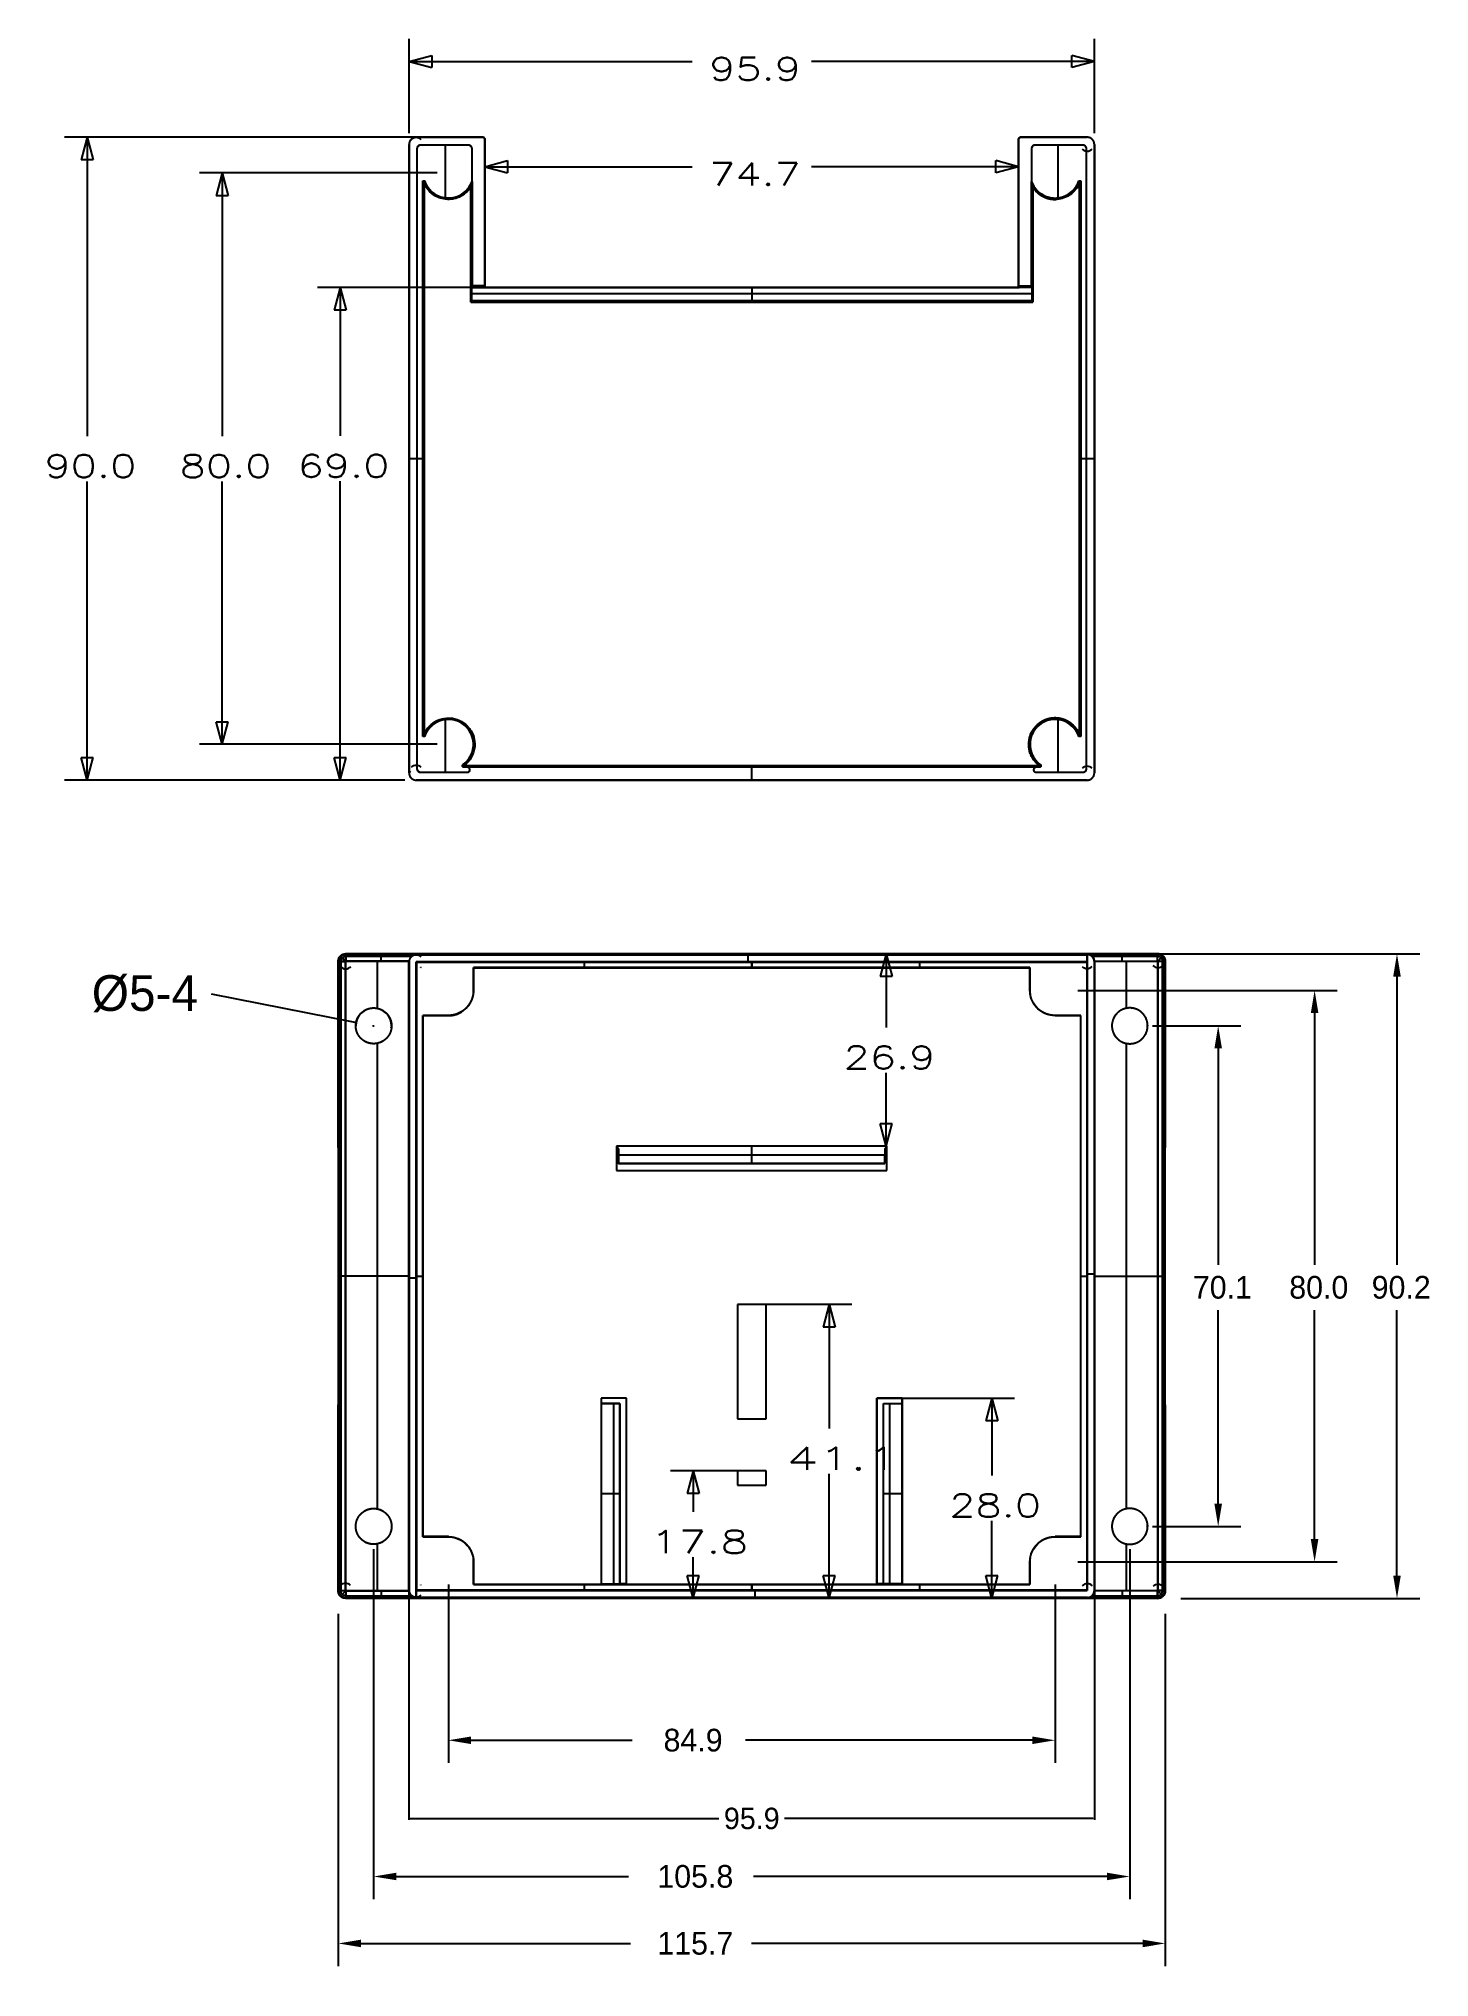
# Model space of a CAD drawing. Header units: inches. Extents: x 220 to 414, y 385 to 656.
import ezdxf

# ---------------------------------------------------------------- set-up
doc = ezdxf.new("R2010")
doc.units = ezdxf.units.IN
doc.layers.add('1', color=7, linetype='Continuous', true_color=0xffffff)
doc.styles.add('blockfont', font='simplex.shx')
doc.dimstyles.get("Standard").update_dxf_attribs({"dimtxt": 0.18, "dimasz": 0.18, "dimexe": 0.18, "dimexo": 0.0625, "dimgap": 0.09, "dimtad": 0, "dimtih": 1, "dimtoh": 1, "dimdec": 4, "dimzin": 0, "dimdsep": 46, "dimtxsty": 'Standard', "dimcen": 0.09, "dimadec": 0, "dimazin": 0, "dimtfac": 1, "dimtdec": 4, "dimtofl": 0, "dimtmove": 0, "dimatfit": 3, "dimfxl": 0, "dimtolj": 1, "dimtzin": 0, "dimarcsym": 0})

msp = doc.modelspace()

# ---------------------------------------------------------------- blocks, each defined once
blk = doc.blocks.new('_D0')
at = {"layer": '1', "color": 7}
for p, q in [((281.98, 633.15), (281.98, 641.17)), ((356.65, 633.15), (356.65, 641.17)), ((281.98, 638), (285.15, 638.85)), ((281.98, 638), (310.97, 638)), ((281.98, 638), (285.15, 637.14)), ((285.15, 638.85), (285.15, 637.14)), ((356.65, 638), (327.66, 638)), ((356.65, 638), (353.48, 638.85)), ((353.48, 637.14), (353.48, 638.85)), ((356.65, 638), (353.48, 637.14))]:
    blk.add_line(p, q, dxfattribs=at)
at = {"layer": '1', "color": 7, "insert": (313.35, 635.38), "char_height": 3.175, "attachment_point": 7, "line_spacing_factor": 0.903614, "style": 'blockfont'}
blk.add_mtext('\\W01.347;\\Fsimplex.shx;74.7', dxfattribs=at)
blk = doc.blocks.new('_U1')
at = {"color": 7}
for p, q in [((320.9, 478.75), (333.31, 478.75)), ((330.14, 478.75), (329.29, 475.57)), ((330.14, 478.75), (330.14, 461.36)), ((330.14, 478.75), (330.99, 475.57)), ((330.99, 475.57), (329.29, 475.57)), ((330.14, 437.63), (330.14, 455.01)), ((330.14, 437.63), (329.29, 440.8)), ((329.29, 440.8), (330.99, 440.8)), ((330.14, 437.63), (330.99, 440.8))]:
    blk.add_line(p, q, dxfattribs=at)
at = {"layer": '1', "color": 7, "insert": (324.17, 455.57), "char_height": 3.175, "attachment_point": 7, "line_spacing_factor": 0.903614, "style": 'blockfont'}
blk.add_mtext('\\W01.645;\\Fsimplex.shx;41.1', dxfattribs=at)
blk = doc.blocks.new('_D2')
at = {"layer": '1', "color": 7}
for p, q in [((275.43, 642.12), (223.14, 642.12)), ((226.31, 642.12), (225.46, 638.95)), ((226.31, 642.12), (226.31, 600.3)), ((226.31, 642.12), (227.16, 638.95)), ((227.16, 638.95), (225.46, 638.95)), ((226.31, 552.13), (226.31, 593.95)), ((226.31, 552.13), (225.46, 555.31)), ((225.46, 555.31), (227.16, 555.31)), ((226.31, 552.13), (227.16, 555.31)), ((270.78, 552.13), (223.14, 552.13))]:
    blk.add_line(p, q, dxfattribs=at)
at = {"layer": '1', "color": 7, "insert": (220.34, 594.51), "char_height": 3.175, "attachment_point": 7, "line_spacing_factor": 0.903614, "style": 'blockfont'}
blk.add_mtext('\\W01.350;\\Fsimplex.shx;90.0', dxfattribs=at)
blk = doc.blocks.new('_D3')
at = {"layer": '1', "color": 7, "lineweight": -2}
for p, q in [((375.39, 517.73), (387.76, 517.73)), ((384.59, 514.56), (384.59, 484.29)), ((384.59, 450.84), (384.59, 477.94)), ((375.39, 447.66), (387.76, 447.66))]:
    blk.add_line(p, q, dxfattribs=at)
at = {"layer": '1', "color": 7}
for points in [[(384.06, 514.56), (385.12, 514.56), (384.59, 517.73)], [(384.06, 450.84), (385.12, 450.84), (384.59, 447.66)]]:
    blk.add_solid(points, dxfattribs=at)
at = {"layer": 'Defpoints', "color": 0}
for p in [(373.81, 517.73), (373.81, 447.66), (384.59, 447.66)]:
    blk.add_point(p, dxfattribs=at)
at = {"layer": '1', "color": 7, "insert": (384.59, 481.11), "char_height": 3.175, "attachment_point": 5}
blk.add_mtext('\\A1; 70.1 ', dxfattribs=at)
blk = doc.blocks.new('_D4')
at = {"layer": '1', "color": 7, "lineweight": -2}
for p, q in [((350.92, 527.81), (412.79, 527.81)), ((409.61, 524.63), (409.61, 484.29)), ((409.61, 440.77), (409.61, 477.94)), ((379.35, 437.59), (412.79, 437.59))]:
    blk.add_line(p, q, dxfattribs=at)
at = {"layer": '1', "color": 7}
for points in [[(409.08, 524.63), (410.14, 524.63), (409.61, 527.81)], [(409.08, 440.77), (410.14, 440.77), (409.61, 437.59)]]:
    blk.add_solid(points, dxfattribs=at)
at = {"layer": 'Defpoints', "color": 0}
for p in [(349.33, 527.81), (409.61, 527.81), (377.76, 437.59)]:
    blk.add_point(p, dxfattribs=at)
at = {"layer": '1', "color": 7, "insert": (409.61, 481.11), "char_height": 3.175, "attachment_point": 5}
blk.add_mtext('\\A1; 90.2 ', dxfattribs=at)
blk = doc.blocks.new('_D5')
at = {"layer": '1', "color": 7}
for p, q in [((271.37, 642.71), (271.37, 655.91)), ((367.26, 642.71), (367.26, 655.91)), ((271.37, 652.73), (274.54, 653.58)), ((271.37, 652.73), (310.97, 652.73)), ((271.37, 652.73), (274.54, 651.88)), ((274.54, 653.58), (274.54, 651.88)), ((367.26, 652.73), (327.66, 652.73)), ((367.26, 652.73), (364.09, 653.58)), ((364.09, 651.88), (364.09, 653.58)), ((367.26, 652.73), (364.09, 651.88))]:
    blk.add_line(p, q, dxfattribs=at)
at = {"layer": '1', "color": 7, "insert": (313.35, 650.12), "char_height": 3.175, "attachment_point": 7, "line_spacing_factor": 0.903614, "style": 'blockfont'}
blk.add_mtext('\\W01.350;\\Fsimplex.shx;95.9', dxfattribs=at)
blk = doc.blocks.new('_D6')
at = {"layer": '1', "color": 7, "lineweight": -2}
for p, q in [((266.41, 444.49), (266.41, 395.48)), ((372.22, 444.49), (372.22, 395.48)), ((269.59, 398.65), (302.09, 398.65)), ((369.04, 398.65), (319.56, 398.65))]:
    blk.add_line(p, q, dxfattribs=at)
at = {"layer": '1', "color": 7}
for points in [[(269.59, 399.18), (269.59, 398.13), (266.41, 398.65)], [(369.04, 399.18), (369.04, 398.13), (372.22, 398.65)]]:
    blk.add_solid(points, dxfattribs=at)
at = {"layer": 'Defpoints', "color": 0}
for p in [(266.41, 446.08), (372.22, 446.08), (266.41, 398.65)]:
    blk.add_point(p, dxfattribs=at)
at = {"layer": '1', "color": 7, "insert": (310.83, 398.65), "char_height": 3.175, "attachment_point": 5}
blk.add_mtext('\\A1; 105.8 ', dxfattribs=at)
blk = doc.blocks.new('_D7')
at = {"layer": '1', "color": 7, "lineweight": -2}
for p, q in [((261.46, 435.42), (261.46, 386.11)), ((377.17, 435.42), (377.17, 386.11)), ((264.63, 389.28), (302.36, 389.28)), ((374, 389.28), (319.29, 389.28))]:
    blk.add_line(p, q, dxfattribs=at)
at = {"layer": '1', "color": 7}
for points in [[(264.63, 389.81), (264.63, 388.75), (261.46, 389.28)], [(374, 389.81), (374, 388.75), (377.17, 389.28)]]:
    blk.add_solid(points, dxfattribs=at)
at = {"layer": 'Defpoints', "color": 0}
for p in [(261.46, 437.01), (377.17, 437.01), (261.46, 389.28)]:
    blk.add_point(p, dxfattribs=at)
at = {"layer": '1', "color": 7, "insert": (310.83, 389.28), "char_height": 3.175, "attachment_point": 5}
blk.add_mtext('\\A1; 115.7 ', dxfattribs=at)
blk = doc.blocks.new('_D8')
at = {"layer": '1', "color": 7, "lineweight": -2}
for p, q in [((276.87, 439.53), (276.87, 414.55)), ((361.77, 439.53), (361.77, 414.55)), ((280.05, 417.72), (302.58, 417.72)), ((358.59, 417.72), (318.46, 417.72))]:
    blk.add_line(p, q, dxfattribs=at)
at = {"layer": '1', "color": 7}
for points in [[(280.05, 418.25), (280.05, 417.19), (276.87, 417.72)], [(358.59, 418.25), (358.59, 417.19), (361.77, 417.72)]]:
    blk.add_solid(points, dxfattribs=at)
at = {"layer": 'Defpoints', "color": 0}
for p in [(276.87, 441.12), (361.77, 441.11), (361.77, 417.72)]:
    blk.add_point(p, dxfattribs=at)
at = {"layer": '1', "color": 7, "insert": (310.52, 417.72), "char_height": 3.175, "attachment_point": 5}
blk.add_mtext('\\A1; 84.9 ', dxfattribs=at)
blk = doc.blocks.new('_D9')
at = {"layer": '1', "color": 7}
for p, q in [((338.12, 527.81), (337.27, 524.63)), ((338.12, 527.81), (338.12, 517.51)), ((338.12, 527.81), (338.97, 524.63)), ((338.97, 524.63), (337.27, 524.63)), ((338.12, 500.87), (338.12, 511.16)), ((338.12, 500.87), (337.27, 504.04)), ((337.27, 504.04), (338.97, 504.04)), ((338.12, 500.87), (338.97, 504.04))]:
    blk.add_line(p, q, dxfattribs=at)
at = {"layer": '1', "color": 7, "insert": (332.15, 511.72), "char_height": 3.175, "attachment_point": 7, "line_spacing_factor": 0.903614, "style": 'blockfont'}
blk.add_mtext('\\W01.350;\\Fsimplex.shx;26.9', dxfattribs=at)
blk = doc.blocks.new('_D10')
at = {"layer": '1', "color": 7}
for p, q in [((280.28, 621.09), (258.55, 621.09)), ((261.73, 621.09), (260.87, 617.91)), ((261.73, 621.09), (261.73, 600.31)), ((261.73, 621.09), (262.58, 617.91)), ((262.58, 617.91), (260.87, 617.91)), ((261.73, 552.13), (261.73, 593.96)), ((261.73, 552.13), (260.87, 555.31)), ((260.87, 555.31), (262.58, 555.31)), ((261.73, 552.13), (262.58, 555.31)), ((270.78, 552.13), (258.55, 552.13))]:
    blk.add_line(p, q, dxfattribs=at)
at = {"layer": '1', "color": 7, "insert": (255.76, 594.52), "char_height": 3.175, "attachment_point": 7, "line_spacing_factor": 0.903614, "style": 'blockfont'}
blk.add_mtext('\\W01.350;\\Fsimplex.shx;69.0', dxfattribs=at)
blk = doc.blocks.new('_D11')
at = {"layer": '1', "color": 7}
for p, q in [((317.73, 455.42), (307.95, 455.42)), ((311.12, 455.42), (310.27, 452.25)), ((311.12, 455.42), (311.12, 449.7)), ((311.12, 455.42), (311.97, 452.25)), ((311.97, 452.25), (310.27, 452.25)), ((311.12, 437.63), (311.12, 443.35)), ((311.12, 437.63), (310.27, 440.8)), ((310.27, 440.8), (311.97, 440.8)), ((311.12, 437.63), (311.97, 440.8)), ((317.73, 437.63), (307.95, 437.63))]:
    blk.add_line(p, q, dxfattribs=at)
at = {"layer": '1', "color": 7, "insert": (305.16, 443.91), "char_height": 3.175, "attachment_point": 7, "line_spacing_factor": 0.903614, "style": 'blockfont'}
blk.add_mtext('\\W01.436;\\Fsimplex.shx;17.8', dxfattribs=at)
blk = doc.blocks.new('_D12')
at = {"layer": '1', "color": 7}
for p, q in [((340.2, 465.63), (356.08, 465.63)), ((352.91, 465.63), (352.06, 462.46)), ((352.91, 465.63), (352.91, 454.79)), ((352.91, 465.63), (353.76, 462.46)), ((353.76, 462.46), (352.06, 462.46)), ((352.91, 437.59), (352.91, 448.44)), ((352.91, 437.59), (352.06, 440.77)), ((352.06, 440.77), (353.76, 440.77)), ((352.91, 437.59), (353.76, 440.77))]:
    blk.add_line(p, q, dxfattribs=at)
at = {"layer": '1', "color": 7, "insert": (346.94, 449), "char_height": 3.175, "attachment_point": 7, "line_spacing_factor": 0.903614, "style": 'blockfont'}
blk.add_mtext('\\W01.350;\\Fsimplex.shx;28.0', dxfattribs=at)
blk = doc.blocks.new('_D13')
at = {"layer": '1', "color": 7, "lineweight": -2}
for p, q in [((364.94, 522.7), (401.26, 522.7)), ((398.08, 519.53), (398.08, 484.29)), ((398.08, 445.88), (398.08, 477.94)), ((364.94, 442.7), (401.26, 442.7))]:
    blk.add_line(p, q, dxfattribs=at)
at = {"layer": '1', "color": 7}
for points in [[(397.55, 519.53), (398.61, 519.53), (398.08, 522.7)], [(397.55, 445.88), (398.61, 445.88), (398.08, 442.7)]]:
    blk.add_solid(points, dxfattribs=at)
at = {"layer": 'Defpoints', "color": 0}
for p in [(363.35, 522.7), (363.36, 442.7), (398.08, 442.7)]:
    blk.add_point(p, dxfattribs=at)
at = {"layer": '1', "color": 7, "insert": (398.08, 481.11), "char_height": 3.175, "attachment_point": 5}
blk.add_mtext('\\A1; 80.0 ', dxfattribs=at)
blk = doc.blocks.new('_D14')
at = {"layer": '1', "color": 7}
for p, q in [((275.28, 637.12), (242.05, 637.12)), ((245.22, 637.12), (244.37, 633.94)), ((245.22, 637.12), (245.22, 600.3)), ((245.22, 637.12), (246.07, 633.94)), ((246.07, 633.94), (244.37, 633.94)), ((245.22, 557.14), (245.22, 593.95)), ((245.22, 557.14), (244.37, 560.31)), ((244.37, 560.31), (246.07, 560.31)), ((245.22, 557.14), (246.07, 560.31)), ((275.28, 557.14), (242.05, 557.14))]:
    blk.add_line(p, q, dxfattribs=at)
at = {"layer": '1', "color": 7, "insert": (239.26, 594.51), "char_height": 3.175, "attachment_point": 7, "line_spacing_factor": 0.903614, "style": 'blockfont'}
blk.add_mtext('\\W01.350;\\Fsimplex.shx;80.0', dxfattribs=at)
blk = doc.blocks.new('*D16')
at = {"color": 0, "lineweight": -2}
for p, q in [((243.65, 522.23), (263.78, 518.24)), ((266.32, 517.72), (266.5, 517.72)), ((266.41, 517.63), (266.41, 517.81))]:
    blk.add_line(p, q, dxfattribs=at)
at = {"color": 0}
blk.add_solid([(263.79, 518.27), (263.78, 518.21), (263.96, 518.21)], dxfattribs=at)
at = {"layer": 'Defpoints', "color": 0}
for p in [(263.96, 518.21), (268.87, 517.23)]:
    blk.add_point(p, dxfattribs=at)
at = {"color": 0, "insert": (234.4, 522.23), "char_height": 5, "attachment_point": 5}
blk.add_mtext('\\A1;%%c5-4', dxfattribs=at)
blk = doc.blocks.new('*D18')
at = {"color": 0, "lineweight": -2}
for p, q in [((271.34, 440.32), (271.34, 406.58)), ((367.29, 440.5), (367.29, 406.58)), ((271.52, 406.76), (314.73, 406.76)), ((367.11, 406.76), (323.91, 406.76))]:
    blk.add_line(p, q, dxfattribs=at)
at = {"color": 0}
for points in [[(271.52, 406.79), (271.52, 406.73), (271.34, 406.76)], [(367.11, 406.79), (367.11, 406.73), (367.29, 406.76)]]:
    blk.add_solid(points, dxfattribs=at)
at = {"layer": 'Defpoints', "color": 0}
for p in [(271.34, 440.39), (367.29, 440.56), (367.29, 406.76)]:
    blk.add_point(p, dxfattribs=at)
at = {"color": 0, "insert": (319.32, 406.76), "char_height": 3, "attachment_point": 5}
blk.add_mtext('\\A1;95.9', dxfattribs=at)

# ---------------------------------------------------------------- dimensions: what is measured, and where the dimension line sits
at = {"layer": '1', "color": 7}
dim = msp.add_diameter_dim_2p(p1=(268.86734, 517.23297), p2=(263.95768, 518.20556), text='%%c5-4', dimstyle='Standard', override={"dimtxt": 5})
dim.commit()
dim.dimension.update_dxf_attribs({"geometry": '*D16', "text_midpoint": (243.65278, 522.22786), "dimtype": 163})
dim = msp.add_linear_dim(base=(367.28841, 406.75705), p1=(271.34244, 440.38743), p2=(367.28841, 440.5584), dimstyle='Standard', override={"dimtxt": 3, "dimdec": 1, "dimtdec": 1})
dim.commit()
dim.dimension.update_dxf_attribs({"geometry": '*D18', "text_midpoint": (319.31542, 406.75705)})
for base, p1, p2, picture, middle in [((312.55433, 651.14672), (271.36678, 642.70743), (367.26209, 642.70743), '_D5', (312.55433, 651.14672)), ((312.55433, 636.40762), (356.65155, 633.14789), (281.97732, 633.14889), '_D0', (312.55433, 636.40762))]:
    dim = msp.add_linear_dim(base=base, p1=p1, p2=p2, text=' <> ', dimstyle='Standard', override={"dimtxt": 3.175, "dimasz": 3.175, "dimexe": 3.175, "dimexo": 1.5875, "dimgap": 1.5875, "dimdec": 1, "dimblk1": 'CLOSEDBLANK', "dimclrd": 7, "dimclre": 7, "dimclrt": 7, "dimtm": -0.005, "dimtdec": 3}, dxfattribs=at)
    dim.commit()
    dim.dimension.update_dxf_attribs({"geometry": picture, "text_midpoint": middle})
for base, p1, p2, picture, middle in [((219.55064, 595.53867), (275.43488, 642.12089), (270.78023, 552.13144), '_D2', (219.55064, 595.53867)), ((238.46299, 595.53867), (275.28475, 637.11591), (275.28475, 557.13642), '_D14', (238.46299, 595.53867)), ((254.96493, 595.54518), (280.28237, 621.08528), (270.78023, 552.13144), '_D10', (254.96493, 595.54518)), ((331.36063, 512.74875), (338.12073, 500.86744), (338.12073, 527.80505), '_D9', (331.36063, 512.74875)), ((346.1456604345, 450.0255735764), (340.1971037097, 465.6324222553), (352.9057646012, 465.6324222553), '_D12', (346.1456604345, 450.0255735764)), ((304.36165, 444.93797), (317.72692, 455.42228), (317.72759, 437.62867), '_D11', (304.36165, 444.93797))]:
    dim = msp.add_linear_dim(base=base, p1=p1, p2=p2, angle=90, text=' <> ', dimstyle='Standard', override={"dimtxt": 3.175, "dimasz": 3.175, "dimexe": 3.175, "dimexo": 1.5875, "dimgap": 1.5875, "dimdec": 1, "dimblk1": 'CLOSEDBLANK', "dimclrd": 7, "dimclre": 7, "dimclrt": 7, "dimtm": -0.005, "dimtdec": 3}, dxfattribs=at)
    dim.commit()
    dim.dimension.update_dxf_attribs({"geometry": picture, "text_midpoint": middle})
for base, p1, p2, picture, middle in [((409.61044, 527.80505), (377.75932, 437.59372), (349.33087, 527.80505), '_D4', (409.61044, 481.11189)), ((398.08355, 442.7015), (363.35324, 522.70021), (363.35617, 442.7015), '_D13', (398.08355, 481.11189)), ((384.587, 447.66456), (373.80518, 517.73421), (373.80518, 447.66456), '_D3', (384.587, 481.11189))]:
    dim = msp.add_linear_dim(base=base, p1=p1, p2=p2, angle=90, text=' <> ', dimstyle='Standard', override={"dimtxt": 3.175, "dimasz": 3.175, "dimexe": 3.175, "dimexo": 1.5875, "dimgap": 1.5875, "dimdec": 1, "dimblk1": 'CLOSEDBLANK', "dimclrd": 7, "dimclre": 7, "dimclrt": 7, "dimtm": -0.005, "dimtdec": 3}, dxfattribs=at)
    dim.commit()
    dim.dimension.update_dxf_attribs({"geometry": picture, "text_midpoint": middle, "dimtype": 160})
for base, p1, p2, picture, middle in [((266.41252, 398.6544), (372.21768, 446.07706), (266.41252, 446.07707), '_D6', (310.82528, 398.6544)), ((361.76867, 417.72381), (276.87322, 441.12214), (361.76867, 441.114), '_D8', (310.51757, 417.72381)), ((261.45759, 389.28408), (377.1726, 437.00718), (261.45759, 437.00718), '_D7', (310.82528, 389.28408))]:
    dim = msp.add_linear_dim(base=base, p1=p1, p2=p2, text=' <> ', dimstyle='Standard', override={"dimtxt": 3.175, "dimasz": 3.175, "dimexe": 3.175, "dimexo": 1.5875, "dimgap": 1.5875, "dimdec": 1, "dimblk1": 'CLOSEDBLANK', "dimclrd": 7, "dimclre": 7, "dimclrt": 7, "dimtm": -0.005, "dimtdec": 3}, dxfattribs=at)
    dim.commit()
    dim.dimension.update_dxf_attribs({"geometry": picture, "text_midpoint": middle, "dimtype": 160})

# ---------------------------------------------------------------- linework, layer by layer
msp.add_line((317.31343, 462.72954), (321.31741, 462.72954))
msp.add_arc((266.41251, 517.71927), 2.50253, 0.3421795, 179.6578184)
at = {"layer": '1', "color": 21}
for p, q in [((271.36678, 553.1324), (271.36678, 641.11993)), ((272.36773, 642.12089), (281.67702, 642.12089)), ((272.36776, 642.12087), (272.36784, 642.12078)), ((281.97732, 641.82059), (281.97565, 641.82059)), ((281.97732, 641.82059), (281.97732, 621.3002)), ((356.65155, 621.3002), (356.65155, 641.82059)), ((356.95184, 642.12089), (356.95184, 642.11922)), ((356.95184, 642.12089), (366.26113, 642.12089)), ((367.26209, 641.11993), (367.26209, 553.1324)), ((281.86987, 621.08528), (356.75899, 621.08528)), ((319.31443, 553.94165), (319.31443, 553.93324)), ((271.36678, 553.1324), (271.60358, 553.3692)), ((366.26113, 552.13144), (272.36773, 552.13144)), ((261.45759, 500.7173), (261.45759, 526.80409)), ((262.45837, 527.80505), (319.31509, 527.80505)), ((319.31509, 527.80505), (376.17182, 527.80505)), ((377.1726, 526.80409), (377.1726, 500.7173)), ((261.49253, 464.68148), (261.49253, 500.7173)), ((300.66055, 500.54373), (300.39663, 500.54373)), ((337.96965, 500.54373), (338.23422, 500.54373)), ((338.23422, 500.57767), (338.23391, 500.57799)), ((338.23422, 500.57767), (338.23391, 500.57799)), ((377.13766, 500.7173), (377.13766, 464.68148)), ((300.69481, 498.4759), (300.67385, 498.45494)), ((337.95636, 498.45494), (300.67385, 498.45494)), ((300.67758, 498.47591), (300.67758, 498.45867)), ((300.68432, 498.46542), (337.94588, 498.46542)), ((319.3151, 498.4759), (319.3151, 498.45494)), ((337.95636, 498.45494), (337.93541, 498.47589)), ((337.95263, 498.45867), (337.95263, 498.47591)), ((321.31741, 478.74546), (317.31343, 478.74546)), ((317.31343, 478.74546), (317.31343, 462.72954)), ((321.31741, 462.72954), (321.31741, 478.74546)), ((261.45759, 438.59468), (261.45759, 464.68148)), ((298.24449, 464.85433), (300.88029, 464.85433)), ((300.88029, 464.85433), (300.88029, 439.62926)), ((337.74991, 464.85434), (340.38637, 464.85434)), ((337.74991, 439.62926), (337.74991, 464.85434)), ((377.1726, 464.68148), (377.1726, 438.59468)), ((317.31343, 455.42228), (317.31343, 453.42028)), ((321.31741, 455.42228), (317.31343, 455.42228)), ((317.31343, 453.42029), (321.31741, 453.42029)), ((321.31741, 453.42028), (321.31741, 455.42228)), ((300.88029, 439.62926), (301.79801, 439.62926)), ((336.83284, 439.62926), (337.54664, 439.62926)), ((337.54664, 439.62926), (337.74991, 439.62926)), ((303.64952, 437.59372), (262.45837, 437.59372)), ((303.67748, 437.58138), (303.67748, 437.61121)), ((303.70543, 437.62867), (319.31509, 437.62867)), ((319.31509, 437.62867), (334.92476, 437.62867)), ((334.95271, 437.61121), (334.95271, 437.58138)), ((376.17182, 437.59372), (334.98067, 437.59372))]:
    msp.add_line(p, q, dxfattribs=at)
at = {"layer": '1', "color": 191}
for p, q in [((271.36678, 641.1199), (271.36678, 553.13244)), ((281.67702, 642.12089), (272.36777, 642.12089)), ((272.46787, 640.5193), (272.46787, 553.73304)), ((272.46787, 640.5193), (272.46787, 553.73304)), ((279.67503, 641.0198), (272.96837, 641.0198)), ((279.67503, 641.0198), (272.96837, 641.0198)), ((276.44613, 633.67913), (276.44613, 641.0198)), ((280.17553, 635.94856), (280.17553, 640.5193)), ((280.17553, 635.94856), (280.17553, 640.5193)), ((281.97732, 621.3002), (281.97732, 641.82059)), ((356.65155, 641.82059), (356.65155, 621.3002)), ((366.26109, 642.12089), (356.95184, 642.12089)), ((358.45334, 640.5193), (358.45334, 635.94856)), ((358.45334, 640.5193), (358.45334, 635.94856)), ((365.6605, 641.0198), (358.95383, 641.0198)), ((365.6605, 641.0198), (358.95383, 641.0198)), ((362.18275, 633.67913), (362.18275, 641.0198)), ((366.16099, 553.73304), (366.16099, 640.5193)), ((366.16099, 553.73304), (366.16099, 640.5193)), ((367.26209, 553.13244), (367.26209, 641.1199)), ((273.26867, 636.01482), (273.54629, 636.01482)), ((273.26867, 558.23751), (273.26867, 636.01482)), ((273.45735, 635.71214), (273.26867, 636.01482)), ((273.26867, 636.01482), (273.54629, 636.01482)), ((273.26867, 636.01482), (273.45735, 635.71214)), ((273.26867, 558.23751), (273.26867, 636.01482)), ((273.36301, 558.38885), (273.36301, 635.86348)), ((273.36358, 635.86257), (273.50156, 635.86257)), ((273.40748, 636.01482), (273.40748, 635.79214)), ((273.45735, 635.71214), (273.54629, 636.01482)), ((273.54629, 636.01482), (273.45735, 635.71214)), ((273.45735, 558.5402), (273.45735, 635.71214)), ((273.45735, 635.71214), (273.45735, 558.5402)), ((279.98684, 635.13314), (280.16715, 635.91232)), ((280.16714, 635.91231), (279.98684, 635.13314)), ((279.98684, 635.13314), (279.98684, 619.04762)), ((279.98684, 619.04762), (279.98684, 635.13314)), ((280.077, 635.52273), (280.077, 619.27301)), ((280.16715, 635.91232), (280.16715, 621.3002)), ((280.17553, 635.94856), (280.17553, 621.3002)), ((358.45334, 621.3002), (358.45334, 635.94856)), ((358.46172, 635.91232), (358.64202, 635.13314)), ((358.46172, 621.3002), (358.46172, 635.91232)), ((358.64202, 635.13314), (358.46172, 635.91232)), ((358.55187, 619.27301), (358.55187, 635.52273)), ((358.64202, 619.04762), (358.64202, 635.13314)), ((358.64202, 635.13314), (358.64202, 619.04762)), ((365.08258, 636.01482), (365.3602, 636.01482)), ((365.08258, 636.01482), (365.17152, 635.71212)), ((365.17152, 635.71212), (365.08258, 636.01482)), ((365.08258, 636.01482), (365.3602, 636.01482)), ((365.12731, 635.86257), (365.26529, 635.86257)), ((365.17152, 635.71212), (365.3602, 636.01482)), ((365.3602, 636.01482), (365.17152, 635.71212)), ((365.17152, 635.71212), (365.17152, 558.5402)), ((365.17152, 558.5402), (365.17152, 635.71212)), ((365.22139, 636.01482), (365.22139, 635.79213)), ((365.26586, 635.86347), (365.26586, 558.38885)), ((365.3602, 636.01482), (365.3602, 558.23751)), ((365.3602, 636.01482), (365.3602, 558.23751)), ((280.16715, 627.47997), (279.98684, 627.47997)), ((358.46172, 627.47997), (358.64202, 627.47997)), ((279.98684, 619.04762), (319.31443, 619.04762)), ((319.31443, 619.04762), (279.98684, 619.04762)), ((280.03402, 619.16555), (319.31443, 619.16555)), ((281.9887, 621.19274), (280.06981, 621.19274)), ((280.08119, 621.08528), (281.86987, 621.08528)), ((280.08119, 621.08528), (280.08119, 619.28349)), ((358.54768, 621.08528), (280.08119, 621.08528)), ((280.08119, 621.08528), (280.08119, 619.28349)), ((358.54768, 620.18439), (280.08119, 620.18439)), ((280.08119, 619.28349), (319.31443, 619.28349)), ((280.08119, 619.28349), (358.54768, 619.28349)), ((281.97732, 621.3002), (280.16715, 621.3002)), ((280.17553, 621.3002), (281.97732, 621.3002)), ((281.02926, 621.3002), (281.02926, 621.08528)), ((299.53266, 619.28349), (299.53266, 619.04762)), ((319.31443, 621.08528), (319.31443, 619.28349)), ((319.31443, 619.28349), (319.31443, 619.04762)), ((319.31443, 619.28349), (358.54768, 619.28349)), ((319.31443, 619.04762), (319.31443, 619.28349)), ((319.31443, 619.16555), (358.59485, 619.16555)), ((319.31443, 619.04762), (358.64202, 619.04762)), ((358.64202, 619.04762), (319.31443, 619.04762)), ((339.09621, 619.28349), (339.09621, 619.04762)), ((356.64017, 621.19274), (358.55906, 621.19274)), ((356.65155, 621.3002), (358.45334, 621.3002)), ((356.65155, 621.3002), (358.46172, 621.3002)), ((358.54768, 621.08528), (356.75899, 621.08528)), ((357.59961, 621.3002), (357.59961, 621.08528)), ((358.54768, 619.28349), (358.54768, 621.08528)), ((358.54768, 619.28349), (358.54768, 621.08528)), ((272.46787, 597.12617), (271.36678, 597.12617)), ((273.26867, 597.12617), (272.46787, 597.12617)), ((273.26867, 597.12617), (273.45735, 597.12617)), ((365.3602, 597.12617), (365.17152, 597.12617)), ((366.16099, 597.12617), (365.3602, 597.12617)), ((367.26209, 597.12617), (366.16099, 597.12617)), ((276.44613, 553.23254), (276.44613, 560.59488)), ((362.18275, 553.23254), (362.18275, 560.59488)), ((273.45735, 558.5402), (273.26867, 558.23751)), ((273.26867, 558.23751), (273.45735, 558.5402)), ((273.54629, 558.23751), (273.26867, 558.23751)), ((273.54629, 558.23751), (273.26867, 558.23751)), ((273.50156, 558.38976), (273.36358, 558.38976)), ((273.40748, 558.23751), (273.40748, 558.46019)), ((273.45735, 558.5402), (273.54629, 558.23751)), ((273.54629, 558.23751), (273.45735, 558.5402)), ((365.17152, 558.5402), (365.08258, 558.23751)), ((365.08258, 558.23751), (365.17152, 558.5402)), ((365.3602, 558.23751), (365.08258, 558.23751)), ((365.3602, 558.23751), (365.08258, 558.23751)), ((365.26529, 558.38976), (365.12731, 558.38976)), ((365.17152, 558.5402), (365.3602, 558.23751)), ((365.3602, 558.23751), (365.17152, 558.5402)), ((365.22139, 558.23751), (365.22139, 558.46019)), ((278.97806, 554.21924), (279.03327, 554.14274)), ((279.03327, 554.14274), (278.97806, 554.21924)), ((279.04001, 554.12192), (279.04001, 554.02758)), ((279.04001, 554.02758), (279.04001, 554.12192)), ((279.04001, 554.12192), (359.58886, 554.12192)), ((359.58887, 554.02758), (279.04001, 554.02758)), ((279.52488, 553.93324), (279.04001, 553.93324)), ((279.52488, 553.93324), (279.04001, 553.93324)), ((359.10398, 553.94162), (279.52488, 553.94162)), ((359.10398, 553.93324), (279.52488, 553.93324)), ((319.31443, 552.13144), (319.31443, 553.93324)), ((319.31444, 553.94162), (319.31444, 554.12192)), ((359.58885, 553.93324), (359.10398, 553.93324)), ((359.58887, 553.93324), (359.10398, 553.93324)), ((359.58886, 554.02758), (359.58886, 554.12192)), ((359.58886, 554.12192), (359.58887, 554.02759)), ((359.59558, 554.14276), (359.6508, 554.21925)), ((359.6508, 554.21925), (359.59558, 554.14276)), ((272.36777, 552.13144), (366.26109, 552.13144)), ((272.96837, 553.23254), (279.52488, 553.23254)), ((272.96837, 553.23254), (279.52488, 553.23254)), ((359.10398, 553.23254), (365.6605, 553.23254)), ((359.10398, 553.23254), (365.6605, 553.23254)), ((261.45759, 526.80409), (261.45759, 500.7173)), ((261.49585, 526.76584), (261.49585, 438.63294)), ((261.5341, 438.67119), (261.5341, 526.72758)), ((262.48501, 526.72758), (261.5341, 526.72758)), ((261.5341, 526.72758), (261.5341, 438.67119)), ((261.53416, 526.72793), (261.53451, 526.72758)), ((261.82847, 527.43334), (261.7515, 527.51031)), ((261.81553, 526.72758), (261.81553, 438.67119)), ((262.53505, 527.72532), (262.45854, 527.80183)), ((319.31509, 527.80505), (262.45855, 527.80505)), ((262.48501, 526.72758), (262.48501, 438.67119)), ((262.48501, 438.67119), (262.48501, 526.72758)), ((262.48501, 526.72743), (262.48501, 438.67135)), ((319.31509, 527.75002), (262.51358, 527.75002)), ((262.53506, 527.72854), (272.33517, 527.72854)), ((272.33517, 527.72854), (262.53506, 527.72854)), ((262.53506, 527.72854), (262.53506, 526.77763)), ((271.65229, 527.44711), (262.53506, 527.44711)), ((262.53506, 526.77763), (271.34421, 526.77763)), ((271.34244, 526.77763), (262.53521, 526.77763)), ((266.91372, 526.77763), (266.91372, 520.17109)), ((267.46451, 526.77763), (267.46451, 527.72854)), ((271.34244, 438.62114), (271.34244, 526.77763)), ((271.34244, 438.67942), (271.34244, 526.71936)), ((271.36818, 526.69402), (271.34284, 526.71936)), ((271.35511, 526.70669), (271.35511, 438.69208)), ((271.36777, 526.69402), (271.36777, 438.70565)), ((271.36777, 526.69402), (271.36777, 438.70475)), ((272.33516, 527.72532), (272.3655, 527.69498)), ((319.31509, 527.69498), (272.36206, 527.69498)), ((272.36873, 527.69498), (319.31509, 527.69498)), ((272.36877, 437.70379), (272.36877, 526.69311)), ((272.36877, 526.69311), (366.26208, 526.69311)), ((272.36877, 526.69311), (272.39672, 526.66516)), ((319.31542, 526.69311), (272.36877, 526.69311)), ((272.39672, 526.66516), (272.36877, 526.69311)), ((272.36877, 526.69311), (272.36877, 438.70565)), ((319.31542, 526.67914), (272.38274, 526.67914)), ((272.38274, 526.67914), (272.38274, 438.71963)), ((272.39672, 526.66516), (319.31542, 526.66516)), ((272.39672, 438.73361), (272.39672, 526.66516)), ((272.39672, 526.66516), (319.31542, 526.66516)), ((272.39672, 438.73361), (272.39672, 526.66516)), ((290.71625, 527.80505), (290.71625, 527.69498)), ((295.70126, 526.69311), (295.70126, 526.66516)), ((295.85607, 526.66516), (295.85607, 525.89232)), ((318.81493, 526.69311), (318.81493, 527.69498)), ((319.31509, 527.69498), (319.31509, 527.80505)), ((376.17164, 527.80505), (319.31509, 527.80505)), ((319.31509, 527.80505), (319.31509, 527.69498)), ((376.11661, 527.75002), (319.31509, 527.75002)), ((366.26208, 527.69498), (319.31509, 527.69498)), ((319.31509, 527.69498), (366.26212, 527.69498)), ((319.31542, 526.69311), (319.31542, 526.66516)), ((366.26208, 526.69311), (319.31542, 526.69311)), ((319.31542, 526.66516), (319.31542, 526.69311)), ((366.2481, 526.67914), (319.31542, 526.67914)), ((319.31542, 526.66516), (319.31542, 525.89232)), ((319.31542, 526.66516), (366.23413, 526.66516)), ((319.31542, 525.89232), (319.31542, 526.66516)), ((319.31542, 526.66516), (366.23413, 526.66516)), ((342.77478, 526.66516), (342.77478, 525.89232)), ((342.92959, 526.69311), (342.92959, 526.66516)), ((347.91394, 527.80505), (347.91394, 527.69498)), ((366.26208, 526.69311), (366.23413, 526.66516)), ((366.23413, 526.66516), (366.26208, 526.69311)), ((366.23413, 526.66516), (366.23413, 438.73361)), ((366.23413, 526.66516), (366.23413, 438.73361)), ((366.2481, 438.71963), (366.2481, 526.67914)), ((366.26208, 526.69311), (366.26208, 527.69498)), ((366.26208, 527.69498), (366.26208, 438.70565)), ((366.26208, 438.70565), (366.26208, 526.69311)), ((366.29568, 527.72532), (366.26213, 527.69176)), ((376.09513, 527.72854), (366.29568, 527.72854)), ((366.29568, 527.72854), (376.09513, 527.72854)), ((376.09513, 527.44711), (366.97856, 527.44711)), ((367.26267, 526.69402), (367.28533, 526.71669)), ((367.26308, 438.70475), (367.26308, 526.69402)), ((367.26308, 438.70475), (367.26308, 526.69311)), ((367.27574, 438.69208), (367.27574, 526.70669)), ((367.28664, 526.77763), (376.09513, 526.77763)), ((367.28841, 526.77763), (376.09498, 526.77763)), ((367.28841, 438.62114), (367.28841, 526.77763)), ((367.28841, 526.71936), (367.28841, 438.67942)), ((371.16601, 526.77763), (371.16601, 527.72854)), ((371.7168, 526.77763), (371.7168, 520.17047)), ((376.09513, 526.77763), (376.09513, 527.72854)), ((376.09514, 527.72532), (376.17165, 527.80183)), ((376.14518, 438.67119), (376.14518, 526.72758)), ((376.14518, 526.72758), (376.14518, 438.67119)), ((377.09609, 526.72758), (376.14518, 526.72758)), ((376.14518, 526.72743), (376.14518, 438.67135)), ((376.87869, 527.51031), (376.80172, 527.43334)), ((376.81466, 438.67119), (376.81466, 526.72758)), ((377.09603, 526.72793), (377.09568, 526.72758)), ((377.09609, 438.67119), (377.09609, 526.72758)), ((377.09609, 526.72758), (377.09609, 438.67119)), ((377.13435, 438.63294), (377.13435, 526.76584)), ((377.1726, 500.7173), (377.1726, 526.80409)), ((280.40293, 525.86611), (280.37673, 525.89232)), ((280.37673, 525.89232), (280.37673, 522.68913)), ((319.31542, 525.89232), (280.37673, 525.89232)), ((280.37673, 525.89232), (280.37673, 522.68913)), ((280.37673, 525.89232), (280.40293, 525.86611)), ((319.31542, 525.89232), (280.37673, 525.89232)), ((280.37673, 524.30033), (280.40293, 524.30033)), ((280.38983, 525.87921), (280.38983, 522.68913)), ((319.31542, 525.87921), (280.38983, 525.87921)), ((280.40293, 522.68913), (280.40293, 525.86611)), ((280.40293, 525.86611), (319.31542, 525.86611)), ((280.40293, 525.86611), (319.31542, 525.86611)), ((299.72926, 525.89232), (299.72926, 525.86611)), ((358.25412, 525.89232), (319.31542, 525.89232)), ((319.31542, 525.89232), (319.31542, 525.86611)), ((358.25412, 525.89232), (319.31542, 525.89232)), ((319.31542, 525.86611), (319.31542, 525.89232)), ((358.24102, 525.87921), (319.31542, 525.87921)), ((319.31542, 525.86611), (358.22792, 525.86611)), ((319.31542, 525.86611), (358.22792, 525.86611)), ((338.90159, 525.89232), (338.90159, 525.86611)), ((358.25412, 525.89232), (358.22792, 525.86611)), ((358.22792, 525.86611), (358.25412, 525.89232)), ((358.22792, 525.86611), (358.22792, 522.68913)), ((358.22792, 525.86611), (358.22792, 522.68913)), ((358.25412, 524.30033), (358.22792, 524.30033)), ((358.24102, 522.68913), (358.24102, 525.87921)), ((358.25412, 522.68913), (358.25412, 525.89232)), ((358.25412, 522.68913), (358.25412, 525.89232)), ((280.40293, 522.68913), (280.37672, 522.68913)), ((280.37673, 522.68913), (280.40293, 522.68913)), ((358.22792, 522.68913), (358.25412, 522.68913)), ((358.25413, 522.68913), (358.25412, 522.68913)), ((276.87324, 519.18565), (273.26966, 519.18565)), ((273.26966, 519.18565), (273.26966, 446.21314)), ((273.26966, 519.18565), (273.29587, 519.15944)), ((276.87324, 519.18565), (273.26966, 519.18565)), ((273.29587, 519.15944), (273.26966, 519.18565)), ((273.26966, 519.18565), (273.26966, 446.21314)), ((276.87324, 519.17255), (273.28277, 519.17255)), ((273.28277, 519.17255), (273.28277, 446.22624)), ((273.29587, 446.23934), (273.29587, 519.15944)), ((273.29587, 519.15944), (276.87324, 519.15944)), ((273.29587, 519.15944), (276.87324, 519.15944)), ((273.29587, 446.23934), (273.29587, 519.15944)), ((275.06064, 519.18565), (275.06064, 519.15944)), ((276.87324, 519.15944), (276.87324, 519.18565)), ((365.36119, 519.18565), (361.75759, 519.18565)), ((361.7576, 519.15944), (361.75759, 519.18565)), ((361.7576, 519.18565), (361.7576, 519.15944)), ((365.36119, 519.18565), (361.7576, 519.18565)), ((365.34808, 519.17255), (361.7576, 519.17255)), ((361.7576, 519.15944), (365.33498, 519.15944)), ((361.7576, 519.15944), (365.33498, 519.15944)), ((363.57021, 519.18565), (363.57021, 519.15944)), ((365.36119, 519.18565), (365.33498, 519.15944)), ((365.33498, 519.15944), (365.36119, 519.18565)), ((365.33498, 519.15944), (365.33498, 446.23932)), ((365.33498, 519.15944), (365.33498, 446.23932)), ((365.34808, 446.22622), (365.34808, 519.17255)), ((365.36119, 446.21312), (365.36119, 519.18565)), ((365.36119, 446.21312), (365.36119, 519.18565)), ((266.91372, 515.29733), (266.91372, 450.10257)), ((371.7168, 515.29768), (371.7168, 450.10148)), ((261.49253, 500.7173), (261.49253, 464.68148)), ((300.39663, 500.86745), (300.39663, 497.46406)), ((338.23422, 500.86744), (300.39663, 500.86744)), ((300.39663, 500.86744), (300.39663, 497.46406)), ((338.23422, 500.86744), (300.39663, 500.86744)), ((300.66616, 499.67167), (337.96405, 499.67167)), ((319.31542, 498.4759), (319.31542, 500.86744)), ((338.23422, 497.46406), (338.23422, 500.86744)), ((338.23422, 497.46406), (338.23422, 500.86744)), ((377.13766, 464.68148), (377.13766, 500.7173)), ((300.39663, 497.46406), (338.23422, 497.46406)), ((300.39663, 497.46406), (338.23422, 497.46406)), ((300.67377, 498.4759), (337.95643, 498.4759)), ((261.49253, 482.69939), (261.5341, 482.69939)), ((262.48501, 482.69939), (261.5341, 482.69939)), ((271.34244, 482.69938), (262.48501, 482.69938)), ((271.36777, 482.69939), (271.34244, 482.69939)), ((272.36877, 482.42941), (271.36777, 482.42941)), ((272.36877, 482.69938), (272.39672, 482.69938)), ((272.39672, 482.69938), (273.26966, 482.69938)), ((273.26966, 482.69939), (273.29587, 482.69939)), ((365.36119, 482.69938), (365.33498, 482.69938)), ((365.36119, 482.69938), (366.23413, 482.69938)), ((366.26208, 482.69938), (366.23413, 482.69938)), ((367.26308, 482.96936), (366.26208, 482.96936)), ((367.26308, 482.69939), (367.28841, 482.69939)), ((367.28841, 482.69938), (376.14518, 482.69938)), ((376.14518, 482.69939), (377.09609, 482.69939)), ((377.13766, 482.69939), (377.09609, 482.69939)), ((321.31741, 478.74546), (317.31343, 478.74546)), ((317.31343, 478.74546), (317.31343, 462.72954)), ((321.31741, 462.72954), (321.31741, 478.74546)), ((261.45759, 464.68148), (261.45759, 438.59468)), ((298.24449, 465.63243), (298.24448, 439.60656)), ((301.79801, 465.63243), (298.24449, 465.63243)), ((301.79801, 465.63243), (298.24449, 465.63243)), ((300.88029, 464.85433), (298.24449, 464.85433)), ((300.02125, 439.60656), (300.02125, 464.85433)), ((300.88029, 439.62926), (300.88029, 464.85433)), ((301.79801, 439.60656), (301.79801, 465.63243)), ((301.79801, 439.60656), (301.79801, 465.63243)), ((340.38637, 465.63242), (336.83284, 465.63242)), ((336.83284, 465.63242), (336.83284, 439.60656)), ((336.83284, 465.63242), (340.38637, 465.63242)), ((336.83284, 439.60656), (336.83284, 465.63242)), ((337.74991, 439.62926), (337.74991, 464.85434)), ((337.74991, 464.85434), (340.38637, 464.85434)), ((338.6096, 464.85434), (338.6096, 439.60656)), ((340.38637, 439.60656), (340.38637, 465.63242)), ((340.38637, 465.63242), (340.38637, 439.60656)), ((377.1726, 438.59468), (377.1726, 464.68148)), ((321.31741, 455.42228), (317.31343, 455.42228)), ((317.31343, 455.42228), (317.31343, 453.42028)), ((317.31343, 453.42028), (321.31741, 453.42028)), ((321.31741, 453.42029), (321.31741, 455.42228)), ((300.88029, 452.23045), (298.24449, 452.23045)), ((340.38637, 452.23045), (337.74991, 452.23045)), ((266.91372, 445.22789), (266.91372, 438.62114)), ((273.29587, 446.23934), (273.26966, 446.21314)), ((273.26966, 446.21314), (273.29587, 446.23934)), ((273.26966, 446.21314), (276.87324, 446.21313)), ((273.26966, 446.21314), (276.87324, 446.21314)), ((273.28277, 446.22624), (276.87324, 446.22624)), ((276.87324, 446.23934), (273.29587, 446.23934)), ((275.06064, 446.21313), (275.06064, 446.23934)), ((276.87324, 446.21313), (276.87324, 446.23934)), ((276.87324, 446.23934), (276.87324, 446.21312)), ((361.75757, 446.23932), (361.7576, 446.21312)), ((365.33498, 446.23932), (361.75757, 446.23932)), ((365.33498, 446.23932), (361.75757, 446.23932)), ((361.75757, 446.21311), (361.75757, 446.23932)), ((361.75759, 446.22622), (365.34808, 446.22622)), ((361.7576, 446.21312), (365.36119, 446.21312)), ((361.7581, 446.21312), (365.36119, 446.21312)), ((363.55938, 446.21312), (363.55938, 446.23932)), ((365.36119, 446.21312), (365.33498, 446.23932)), ((365.33498, 446.23932), (365.36119, 446.21312)), ((371.7168, 445.22762), (371.7168, 438.62114)), ((280.37671, 442.70965), (280.40292, 442.70965)), ((280.37671, 442.70965), (280.37671, 439.50647)), ((280.40292, 442.70965), (280.37671, 442.70965)), ((280.37671, 442.70965), (280.37671, 439.50647)), ((280.38982, 442.70965), (280.38982, 439.51957)), ((280.40292, 439.53267), (280.40292, 442.70965)), ((280.40292, 439.53267), (280.40292, 442.70965)), ((358.2279, 442.70963), (358.2279, 439.53266)), ((358.25411, 442.70963), (358.2279, 442.70963)), ((358.2279, 442.70963), (358.25411, 442.70963)), ((358.241, 439.51955), (358.241, 442.70963)), ((358.25411, 439.50645), (358.25411, 442.70963)), ((358.25411, 439.50645), (358.25411, 442.70963)), ((280.37671, 441.09845), (280.40292, 441.09845)), ((298.24449, 439.60656), (301.79801, 439.60656)), ((298.24449, 439.60656), (301.79801, 439.60656)), ((301.79801, 439.62926), (300.88029, 439.62926)), ((336.83284, 439.62926), (337.74991, 439.62926)), ((336.83284, 439.60656), (340.38637, 439.60656)), ((340.38637, 439.60656), (336.83284, 439.60656)), ((358.25411, 441.09843), (358.2279, 441.09843)), ((261.5341, 438.67119), (262.48501, 438.67119)), ((261.53416, 438.67084), (261.53451, 438.67119)), ((261.7515, 437.88846), (261.82847, 437.96543)), ((262.53505, 437.67346), (262.45854, 437.59695)), ((262.45855, 437.59372), (303.64952, 437.59372)), ((262.51358, 437.64876), (319.31509, 437.64876)), ((262.53506, 438.62114), (262.53506, 437.67023)), ((271.34421, 438.62114), (262.53506, 438.62114)), ((262.53506, 437.95166), (271.65229, 437.95166)), ((262.53506, 437.67023), (272.33517, 437.67023)), ((272.33517, 437.67023), (262.53506, 437.67023)), ((262.53521, 438.62114), (271.34244, 438.62114)), ((267.46452, 438.62114), (267.46452, 437.67023)), ((271.36818, 438.70475), (271.34284, 438.67941)), ((272.33517, 437.67346), (272.36872, 437.70702)), ((319.31509, 437.70379), (272.36873, 437.70379)), ((272.36877, 438.70565), (272.39672, 438.73361)), ((272.39672, 438.73361), (272.36877, 438.70565)), ((366.26208, 438.70565), (272.36877, 438.70565)), ((272.36877, 438.70565), (272.36877, 437.70379)), ((272.36877, 438.70565), (319.31542, 438.70565)), ((272.36877, 437.70379), (319.31509, 437.70379)), ((272.38274, 438.71963), (319.31542, 438.71963)), ((319.31542, 438.73361), (272.39672, 438.73361)), ((319.31542, 438.73361), (272.39672, 438.73361)), ((280.37671, 439.50647), (280.40292, 439.53267)), ((280.40292, 439.53267), (280.37671, 439.50647)), ((280.37671, 439.50647), (319.31542, 439.50647)), ((280.37671, 439.50647), (319.31541, 439.50646)), ((280.38982, 439.51957), (319.31541, 439.51956)), ((319.31541, 439.53266), (280.40292, 439.53267)), ((290.71625, 437.59372), (290.71625, 437.70379)), ((295.70126, 438.70565), (295.70126, 438.73361)), ((295.85607, 439.50647), (295.85607, 438.73361)), ((299.72924, 439.50646), (299.72924, 439.53267)), ((303.70543, 437.62867), (319.31509, 437.62867)), ((319.31509, 437.62867), (319.31509, 437.70379)), ((319.31509, 437.70379), (319.31509, 437.62867)), ((366.26212, 437.70379), (319.31509, 437.70379)), ((319.31509, 437.70379), (366.26876, 437.70379)), ((319.31509, 437.64876), (376.11661, 437.64876)), ((319.31509, 437.62867), (334.92476, 437.62867)), ((319.31541, 439.50646), (319.31541, 439.53266)), ((319.31541, 439.53266), (319.31541, 439.50646)), ((358.2279, 439.53266), (319.31541, 439.53266)), ((319.31541, 439.51956), (358.241, 439.51955)), ((319.31541, 439.50646), (358.25411, 439.50645)), ((319.31542, 439.50646), (319.31542, 438.73361)), ((319.31542, 439.50646), (358.25411, 439.50646)), ((319.31542, 438.73361), (319.31542, 439.50646)), ((319.31542, 438.73361), (319.31542, 438.70565)), ((366.23413, 438.73361), (319.31542, 438.73361)), ((366.23413, 438.73361), (319.31542, 438.73361)), ((319.31542, 438.70565), (319.31542, 438.73361)), ((319.31542, 438.71963), (366.2481, 438.71963)), ((319.31542, 438.70565), (366.26208, 438.70565)), ((319.81592, 437.70379), (319.81592, 438.70565)), ((334.98067, 437.59372), (376.17164, 437.59372)), ((338.90157, 439.50645), (338.90157, 439.53266)), ((342.77478, 439.50646), (342.77478, 438.73361)), ((342.92959, 438.70565), (342.92959, 438.73361)), ((347.91394, 437.59372), (347.91394, 437.70379)), ((358.25411, 439.50645), (358.2279, 439.53266)), ((358.2279, 439.53266), (358.25411, 439.50645)), ((366.26208, 438.70565), (366.23413, 438.73361)), ((366.23413, 438.73361), (366.26208, 438.70565)), ((366.29568, 437.67023), (366.26212, 437.70379)), ((366.29568, 437.67023), (376.09513, 437.67023)), ((376.09513, 437.67023), (366.29568, 437.67023)), ((366.97958, 437.95166), (376.09513, 437.95166)), ((367.26308, 438.70475), (367.28841, 438.67941)), ((376.09513, 438.62114), (367.28671, 438.62114)), ((376.09498, 438.62114), (367.28841, 438.62114)), ((371.16601, 438.62114), (371.16601, 437.67023)), ((376.09513, 437.67023), (376.09513, 438.62114)), ((376.09514, 437.67346), (376.17165, 437.59695)), ((376.14518, 438.67119), (377.09609, 438.67119)), ((376.80172, 437.96543), (376.87869, 437.88846)), ((377.09603, 438.67084), (377.09568, 438.67119))]:
    msp.add_line(p, q, dxfattribs=at)
for centre, radius, start, end in [((272.99315, 640.49638), 0.52701, 92.7107476, 177.5010786), ((279.65211, 640.49452), 0.52701, 2.7107476, 87.5010786), ((358.97862, 640.49638), 0.52701, 92.7107476, 177.5010786), ((365.63757, 640.49452), 0.52701, 2.7107476, 87.5010786), ((272.99129, 553.75782), 0.52701, 182.710747, 267.5010723), ((365.63572, 553.75596), 0.52701, 272.7107482, 357.5010849), ((376.09408, 526.72653), 0.05111, 1.001759, 88.9982413), ((262.53611, 438.67224), 0.05111, 181.001759, 268.9982413)]:
    msp.add_arc(centre, radius, start, end, dxfattribs=at)
at = {"layer": '1', "color": 191, "extrusion": (0, 0, -1)}
for centre, start, end in [((-262.53611, 526.72653), 1.0017588, 88.9982414), ((-376.09408, 438.67224), 181.0017588, 268.9982414)]:
    msp.add_arc(centre, 0.05111, start, end, dxfattribs=at)
at = {"layer": '1', "color": 21}
for centre, start_param, end_param in [((272.36379, 641.06712), 0.785550468, 2.356118338), ((366.26506, 641.1799), 3.927066969, 5.497634839), ((272.36497, 553.18521), 0.785550468, 2.356118338), ((366.26389, 553.07244), 0.785474316, 2.356042185)]:
    msp.add_ellipse(centre, major_axis=(1.00099, 0), ratio=0.99992385, start_param=start_param, end_param=end_param, dxfattribs=at)
at = {"layer": '1', "color": 191}
for centre, major_axis, ratio, start_param, end_param in [((262.46135, 526.75118), (0.99863, 0), 0.99992385, 0.783594642, 2.355262788), ((272.37153, 526.64036), (0.99863, 0), 0.99992385, 0.783594897, 2.355262944), ((376.13035, 526.82547), (0.99863, 0), 0.99992385, 0.786329873, 2.357998018), ((262.49984, 526.71269), (0.99863, 0), 0.99992385, 3.925187296, 5.496855441), ((272.3462, 526.66569), (0.99863, 0), 0.99992385, 5.431988089, 5.481074326), ((366.25931, 526.75313), (0.99863, 0), 0.99992385, 3.92792246, 5.499591056), ((376.16883, 526.86396), (0.99863, 0), 0.99992385, 3.927922526, 5.499590671), ((262.48359, 438.68608), (0.99863, 0), 0.99992385, 0.786329873, 2.357998018), ((366.2736, 438.64478), (1.00099, 0), 0.999923851, 0.785475138, 2.356042982), ((262.4451, 438.64759), (0.99863, 0), 0.99992385, 3.927922526, 5.499590671), ((272.35528, 438.75842), (0.99863, 0), 0.99992385, 3.92792245, 5.499591047), ((272.32995, 438.73308), (0.99863, 0), 0.99992385, 0.802699499, 0.849334942), ((376.1466, 438.57331), (0.99863, 0), 0.99992385, 3.925187296, 5.496855442), ((376.18508, 438.53482), (0.99863, 0), 0.99992385, 0.783594643, 2.355262788)]:
    msp.add_ellipse(centre, major_axis=major_axis, ratio=ratio, start_param=start_param, end_param=end_param, dxfattribs=at)
for points, degree, knots in [([(272.36777, 642.12089), (272.35475, 642.12087), (272.3302, 642.12026), (272.29222, 642.11836), (272.21651, 642.11069), (272.11727, 642.09036), (272.02088, 642.06021), (271.92842, 642.02072), (271.84082, 641.97242), (271.75892, 641.91598), (271.68347, 641.85212), (271.61509, 641.7816), (271.55428, 641.70521), (271.50147, 641.62374), (271.45701, 641.53801), (271.42114, 641.4488), (271.39406, 641.35688), (271.37773, 641.27245), (271.37008, 641.20609), (271.36681, 641.14932), (271.36678, 641.1199)], 2, [0, 0, 0, 0.015625, 0.03125, 0.0625, 0.125, 0.1875, 0.25, 0.3125, 0.375, 0.4375, 0.5, 0.5625, 0.625, 0.6875, 0.75, 0.8125, 0.875, 0.925, 0.9625, 1, 1, 1]), ([(272.96837, 641.0198), (272.96358, 641.01979), (272.9588, 641.0197), (272.95403, 641.01958), (272.94926, 641.01943), (272.9445, 641.01924), (272.93975, 641.01897), (272.935, 641.01867), (272.93026, 641.01834), (272.92552, 641.01798), (272.92079, 641.01753), (272.91607, 641.01705), (272.91135, 641.01654), (272.90663, 641.01599), (272.90191, 641.01537), (272.89721, 641.0147), (272.89251, 641.01401), (272.88781, 641.01329), (272.88312, 641.01248), (272.87844, 641.01164), (272.87377, 641.01078), (272.8691, 641.00987), (272.86445, 641.00889), (272.85981, 641.00787), (272.85518, 641.00683), (272.85056, 641.00575), (272.84595, 641.0046), (272.84136, 641.0034), (272.83678, 641.00219), (272.8322, 641.00094), (272.82766, 640.99961), (272.82312, 640.99825), (272.81859, 640.99686), (272.81408, 640.99544), (272.80959, 640.99395), (272.80512, 640.99241), (272.80065, 640.99086), (272.7962, 640.98927), (272.79178, 640.98761), (272.78738, 640.98591), (272.78298, 640.9842), (272.7786, 640.98245), (272.77425, 640.98062), (272.76992, 640.97876), (272.7656, 640.97689), (272.7613, 640.97497), (272.75703, 640.97299), (272.75278, 640.97097), (272.74854, 640.96894), (272.74432, 640.96687), (272.74014, 640.96473), (272.73598, 640.96256), (272.73183, 640.96038), (272.7277, 640.95815), (272.72361, 640.95587), (272.71954, 640.95355), (272.71548, 640.95121), (272.71145, 640.94884), (272.70745, 640.94641), (272.70348, 640.94394), (272.69952, 640.94146), (272.69559, 640.93895), (272.6917, 640.93637), (272.68783, 640.93377), (272.68397, 640.93115), (272.68014, 640.9285), (272.67636, 640.92579), (272.6726, 640.92304), (272.66886, 640.92029), (272.66514, 640.9175), (272.66146, 640.91466), (272.65782, 640.91179), (272.65419, 640.9089), (272.65058, 640.90599), (272.64703, 640.90302), (272.6435, 640.90002), (272.63535, 640.89293), (272.63191, 640.88985), (272.62851, 640.88672), (272.62515, 640.88356), (272.6218, 640.88039), (272.61848, 640.8772), (272.61521, 640.87395), (272.61197, 640.87068), (272.60874, 640.86739), (272.60555, 640.86409), (272.60241, 640.86072), (272.59929, 640.85734), (272.59619, 640.85394), (272.59312, 640.85052), (272.5901, 640.84704), (272.58712, 640.84354), (272.58414, 640.84003), (272.5812, 640.8365), (272.57831, 640.83292), (272.57546, 640.82931), (272.57261, 640.82569), (272.5698, 640.82205), (272.56705, 640.81836), (272.56433, 640.81466), (272.56162, 640.81094), (272.55894, 640.80719), (272.55633, 640.80341), (272.55374, 640.79961), (272.55117, 640.79579), (272.54864, 640.79195), (272.54616, 640.78807), (272.54372, 640.78417), (272.54129, 640.78027), (272.5389, 640.77634), (272.53657, 640.77237), (272.53427, 640.76839), (272.53199, 640.76439), (272.52975, 640.76037), (272.52756, 640.75632), (272.52541, 640.75226), (272.52328, 640.74818), (272.52118, 640.74409), (272.51915, 640.73996), (272.51715, 640.73582), (272.51517, 640.73167), (272.51323, 640.7275), (272.51135, 640.7233), (272.50949, 640.71909), (272.50767, 640.71486), (272.50589, 640.71062), (272.50416, 640.70636), (272.50246, 640.70208), (272.5008, 640.69779), (272.49917, 640.69349), (272.4976, 640.68917), (272.49607, 640.68483), (272.49253, 640.67447), (272.48916, 640.66377), (272.48398, 640.64527), (272.48093, 640.633), (272.47935, 640.62588), (272.47797, 640.61933), (272.47666, 640.61267), (272.47541, 640.60596), (272.47417, 640.59848), (272.47298, 640.59061), (272.47191, 640.58273), (272.47094, 640.57485), (272.47014, 640.56694), (272.46945, 640.55904), (272.46888, 640.55111), (272.46842, 640.54318), (272.46812, 640.53523), (272.46794, 640.52725), (272.46787, 640.5193)], 2, [0, 0, 0, 0.0078125, 0.01171875, 0.01953125, 0.0234375, 0.03125, 0.03515625, 0.04296875, 0.046875, 0.0546875, 0.05859375, 0.06640625, 0.0703125, 0.078125, 0.08203125, 0.08984375, 0.09375, 0.1015625, 0.10546875, 0.11328125, 0.1171875, 0.125, 0.12890625, 0.13671875, 0.140625, 0.1484375, 0.15234375, 0.16015625, 0.1640625, 0.171875, 0.17578125, 0.18359375, 0.1875, 0.1953125, 0.19921875, 0.20703125, 0.2109375, 0.21875, 0.22265625, 0.23046875, 0.234375, 0.2421875, 0.24609375, 0.25390625, 0.2578125, 0.265625, 0.26953125, 0.27734375, 0.28125, 0.2890625, 0.29296875, 0.30078125, 0.3046875, 0.3125, 0.31640625, 0.32421875, 0.328125, 0.3359375, 0.33984375, 0.34765625, 0.3515625, 0.359375, 0.36328125, 0.37109375, 0.375, 0.3828125, 0.38671875, 0.39453125, 0.3984375, 0.40625, 0.41015625, 0.41796875, 0.421875, 0.4296875, 0.43359375, 0.44140625, 0.453125, 0.4609375, 0.46484375, 0.47265625, 0.4765625, 0.484375, 0.48828125, 0.49609375, 0.5, 0.5078125, 0.51171875, 0.51953125, 0.5234375, 0.53125, 0.53515625, 0.54296875, 0.546875, 0.5546875, 0.55859375, 0.56640625, 0.5703125, 0.578125, 0.58203125, 0.58984375, 0.59375, 0.6015625, 0.60546875, 0.61328125, 0.6171875, 0.625, 0.62890625, 0.63671875, 0.640625, 0.6484375, 0.65234375, 0.66015625, 0.6640625, 0.671875, 0.67578125, 0.68359375, 0.6875, 0.6953125, 0.69921875, 0.70703125, 0.7109375, 0.71875, 0.72265625, 0.73046875, 0.734375, 0.7421875, 0.74609375, 0.75390625, 0.7578125, 0.765625, 0.76953125, 0.77734375, 0.793247768, 0.816308594, 0.833007812, 0.853364955, 0.859090402, 0.870779855, 0.876743862, 0.888671875, 0.895629883, 0.909545898, 0.916503906, 0.930419922, 0.93737793, 0.951293945, 0.958251953, 0.972167969, 0.979125977, 1, 1, 1]), ([(280.17553, 640.51853), (280.17553, 640.52313), (280.17546, 640.52773), (280.17535, 640.53233), (280.17522, 640.53692), (280.17505, 640.54152), (280.17481, 640.54612), (280.17453, 640.55071), (280.17423, 640.5553), (280.1739, 640.55989), (280.17349, 640.56447), (280.17304, 640.56905), (280.17257, 640.57362), (280.17206, 640.5782), (280.17148, 640.58276), (280.17087, 640.58732), (280.17023, 640.59187), (280.16955, 640.59642), (280.16881, 640.60096), (280.16803, 640.6055), (280.16723, 640.61003), (280.16638, 640.61455), (280.16547, 640.61906), (280.16453, 640.62356), (280.16356, 640.62806), (280.16254, 640.63254), (280.16147, 640.63702), (280.16036, 640.64148), (280.15922, 640.64594), (280.15804, 640.65039), (280.15681, 640.65482), (280.15554, 640.65924), (280.15424, 640.66365), (280.15289, 640.66805), (280.15149, 640.67244), (280.15006, 640.67681), (280.1486, 640.68117), (280.1471, 640.68552), (280.14554, 640.68985), (280.14395, 640.69416), (280.14233, 640.69847), (280.14066, 640.70276), (280.13894, 640.70703), (280.1372, 640.71128), (280.13542, 640.71552), (280.1336, 640.71975), (280.13172, 640.72395), (280.12982, 640.72814), (280.12789, 640.73231), (280.12591, 640.73647), (280.12389, 640.7406), (280.12183, 640.74471), (280.11975, 640.74881), (280.11762, 640.75289), (280.11544, 640.75695), (280.11324, 640.76099), (280.111, 640.76501), (280.10873, 640.769), (280.10641, 640.77298), (280.10405, 640.77693), (280.10167, 640.78087), (280.09925, 640.78478), (280.09679, 640.78866), (280.09429, 640.79253), (280.09176, 640.79637), (280.0892, 640.80019), (280.08659, 640.80398), (280.08396, 640.80775), (280.08129, 640.8115), (280.07859, 640.81523), (280.07585, 640.81892), (280.07308, 640.82259), (280.07028, 640.82624), (280.06744, 640.82986), (280.06457, 640.83345), (280.06166, 640.83702), (280.05874, 640.84057), (280.05578, 640.8441), (280.05279, 640.84759), (280.04975, 640.85105), (280.04668, 640.85448), (280.04358, 640.85788), (280.04046, 640.86125), (280.03731, 640.8646), (280.03411, 640.86791), (280.03089, 640.87119), (280.02764, 640.87446), (280.02437, 640.87769), (280.02105, 640.88088), (280.01771, 640.88404), (280.01435, 640.88718), (280.01096, 640.89029), (280.00753, 640.89335), (280.00407, 640.89639), (280.0006, 640.89941), (279.99709, 640.90239), (279.99355, 640.90532), (279.98999, 640.90823), (279.9864, 640.91112), (279.98279, 640.91397), (279.97915, 640.91677), (279.97548, 640.91955), (279.97179, 640.9223), (279.96808, 640.92502), (279.96433, 640.92768), (279.96056, 640.93032), (279.95678, 640.93294), (279.95297, 640.93552), (279.94912, 640.93804), (279.94526, 640.94054), (279.94138, 640.94302), (279.93748, 640.94545), (279.93355, 640.94784), (279.9296, 640.9502), (279.92563, 640.95253), (279.92164, 640.95482), (279.91762, 640.95706), (279.91359, 640.95926), (279.90954, 640.96145), (279.90547, 640.96359), (279.90137, 640.96568), (279.89725, 640.96774), (279.89313, 640.96977), (279.88898, 640.97177), (279.88481, 640.9737), (279.88062, 640.97561), (279.87642, 640.97749), (279.8722, 640.97933), (279.86796, 640.98111), (279.86371, 640.98286), (279.85944, 640.98458), (279.85516, 640.98627), (279.85086, 640.98789), (279.83719, 640.99282), (279.82187, 640.99777), (279.81474, 640.9999), (279.80891, 641.00156), (279.80076, 641.00377), (279.79255, 641.0058), (279.7843, 641.00772), (279.77604, 641.0095), (279.76774, 641.01116), (279.7594, 641.01263), (279.75105, 641.01398), (279.74266, 641.01521), (279.73427, 641.0163), (279.72586, 641.01721), (279.71742, 641.01799), (279.70899, 641.01864), (279.70053, 641.01916), (279.69205, 641.0195), (279.6835, 641.01972), (279.67503, 641.0198)], 2, [0, 0, 0, 0.0078125, 0.01171875, 0.01953125, 0.0234375, 0.03125, 0.03515625, 0.04296875, 0.046875, 0.0546875, 0.05859375, 0.06640625, 0.0703125, 0.078125, 0.08203125, 0.08984375, 0.09375, 0.1015625, 0.10546875, 0.11328125, 0.1171875, 0.125, 0.12890625, 0.13671875, 0.140625, 0.1484375, 0.15234375, 0.16015625, 0.1640625, 0.171875, 0.17578125, 0.18359375, 0.1875, 0.1953125, 0.19921875, 0.20703125, 0.2109375, 0.21875, 0.22265625, 0.23046875, 0.234375, 0.2421875, 0.24609375, 0.25390625, 0.2578125, 0.265625, 0.26953125, 0.27734375, 0.28125, 0.2890625, 0.29296875, 0.30078125, 0.3046875, 0.3125, 0.31640625, 0.32421875, 0.328125, 0.3359375, 0.33984375, 0.34765625, 0.3515625, 0.359375, 0.36328125, 0.37109375, 0.375, 0.3828125, 0.38671875, 0.39453125, 0.3984375, 0.40625, 0.41015625, 0.41796875, 0.421875, 0.4296875, 0.43359375, 0.44140625, 0.4453125, 0.45703125, 0.4609375, 0.46875, 0.47265625, 0.48046875, 0.484375, 0.4921875, 0.49609375, 0.50390625, 0.5078125, 0.515625, 0.51953125, 0.52734375, 0.53125, 0.5390625, 0.54296875, 0.55078125, 0.5546875, 0.5625, 0.56640625, 0.57421875, 0.578125, 0.5859375, 0.58984375, 0.59765625, 0.6015625, 0.609375, 0.61328125, 0.62109375, 0.625, 0.6328125, 0.63671875, 0.64453125, 0.6484375, 0.65625, 0.66015625, 0.66796875, 0.671875, 0.6796875, 0.68359375, 0.69140625, 0.6953125, 0.703125, 0.70703125, 0.71484375, 0.71875, 0.7265625, 0.73046875, 0.73828125, 0.7421875, 0.75, 0.75390625, 0.76171875, 0.765625, 0.7734375, 0.77734375, 0.805175781, 0.816308594, 0.827998047, 0.833007812, 0.846923828, 0.853881836, 0.867797852, 0.874755859, 0.888671875, 0.895629883, 0.909545898, 0.916503906, 0.930419922, 0.93737793, 0.951293945, 0.958251953, 0.972167969, 0.979125977, 1, 1, 1]), ([(281.96258, 641.91353), (281.96113, 641.91789), (281.9596, 641.92223), (281.958, 641.92654), (281.95635, 641.93084), (281.95463, 641.9351), (281.95283, 641.93934), (281.95097, 641.94355), (281.94905, 641.94773), (281.94707, 641.95188), (281.94501, 641.95599), (281.9429, 641.96008), (281.94073, 641.96414), (281.9385, 641.96816), (281.93619, 641.97214), (281.93383, 641.97609), (281.93142, 641.98001), (281.92894, 641.98388), (281.9264, 641.98772), (281.9238, 641.99152), (281.92115, 641.99528), (281.91844, 641.99899), (281.91567, 642.00266), (281.91285, 642.0063), (281.90997, 642.00989), (281.90704, 642.01343), (281.90404, 642.01692), (281.901, 642.02038), (281.89791, 642.02378), (281.89477, 642.02714), (281.89157, 642.03045), (281.88832, 642.03371), (281.88503, 642.03692), (281.88169, 642.04008), (281.87829, 642.04319), (281.87486, 642.04625), (281.87139, 642.04927), (281.86787, 642.05224), (281.86431, 642.05515), (281.8607, 642.058), (281.85703, 642.06078), (281.85333, 642.06351), (281.84959, 642.06619), (281.84582, 642.06882), (281.842, 642.07138), (281.83814, 642.07389), (281.83425, 642.07634), (281.83032, 642.07873), (281.82635, 642.08105), (281.82234, 642.08332), (281.81831, 642.08553), (281.81424, 642.08767), (281.81013, 642.08974), (281.80599, 642.09176), (281.80183, 642.09371), (281.79763, 642.09561), (281.7934, 642.09741), (281.78915, 642.09916), (281.78487, 642.10086), (281.78001, 642.1027), (281.77515, 642.10441), (281.77027, 642.10604), (281.76536, 642.1076), (281.76095, 642.10893), (281.75652, 642.11017), (281.75208, 642.11135), (281.74761, 642.11246), (281.74313, 642.11351), (281.73863, 642.11447), (281.73412, 642.11538), (281.7296, 642.11624), (281.72455, 642.11715), (281.69781, 642.12016), (281.68596, 642.12076), (281.67702, 642.12089)], 2, [0, 0, 0, 0.015625, 0.0234375, 0.0390625, 0.046875, 0.0625, 0.0703125, 0.0859375, 0.09375, 0.109375, 0.1171875, 0.1328125, 0.140625, 0.15625, 0.1640625, 0.1796875, 0.1875, 0.203125, 0.2109375, 0.2265625, 0.234375, 0.25, 0.2578125, 0.2734375, 0.28125, 0.296875, 0.3046875, 0.3203125, 0.328125, 0.34375, 0.3515625, 0.3671875, 0.375, 0.390625, 0.3984375, 0.4140625, 0.421875, 0.4375, 0.453125, 0.46875, 0.4765625, 0.4921875, 0.5, 0.517857143, 0.526785714, 0.544642857, 0.553571429, 0.571428571, 0.580357143, 0.598214286, 0.607142857, 0.625, 0.633928571, 0.651785714, 0.660714286, 0.678571429, 0.6875, 0.705357143, 0.714285714, 0.732142857, 0.741071429, 0.758928571, 0.767857143, 0.785714286, 0.792410714, 0.805803571, 0.8125, 0.825892857, 0.832589286, 0.845982143, 0.852678571, 0.892857143, 0.946428571, 1, 1, 1]), ([(356.85905, 642.10619), (356.85468, 642.10474), (356.85035, 642.1032), (356.84603, 642.10161), (356.84174, 642.09996), (356.83746, 642.09826), (356.83323, 642.09646), (356.82902, 642.09461), (356.82483, 642.0927), (356.82067, 642.09074), (356.81655, 642.08868), (356.81246, 642.08657), (356.8084, 642.08441), (356.80437, 642.0822), (356.80039, 642.07989), (356.79644, 642.07754), (356.79252, 642.07513), (356.78863, 642.07267), (356.7848, 642.07013), (356.781, 642.06753), (356.77723, 642.06489), (356.7735, 642.0622), (356.76983, 642.05943), (356.7662, 642.05661), (356.7626, 642.05374), (356.7521, 642.04479), (356.74201, 642.03537), (356.73236, 642.02551), (356.72319, 642.0152), (356.7145, 642.00448), (356.7063, 641.99339), (356.69809, 641.9812), (356.6913, 641.96991), (356.68503, 641.95837), (356.67926, 641.9466), (356.67402, 641.93462), (356.66934, 641.92243), (356.66519, 641.91007), (356.66158, 641.89755), (356.65851, 641.88492), (356.65601, 641.87218), (356.65407, 641.85939), (356.65267, 641.84653), (356.65182, 641.8336), (356.65155, 641.82059)], 2, [0, 0, 0, 0.015625, 0.0234375, 0.0390625, 0.046875, 0.0625, 0.0703125, 0.0859375, 0.09375, 0.109375, 0.1171875, 0.1328125, 0.140625, 0.15625, 0.1640625, 0.1796875, 0.1875, 0.203125, 0.2109375, 0.2265625, 0.234375, 0.25, 0.2578125, 0.2734375, 0.28125, 0.3203125, 0.3515625, 0.390625, 0.421875, 0.4609375, 0.4921875, 0.546875, 0.578125, 0.6171875, 0.6484375, 0.6875, 0.71875, 0.7578125, 0.7890625, 0.828125, 0.859375, 0.8984375, 0.9296875, 1, 1, 1]), ([(358.95383, 641.0198), (358.94905, 641.01979), (358.94427, 641.0197), (358.9395, 641.01958), (358.93473, 641.01943), (358.92997, 641.01924), (358.92522, 641.01897), (358.92047, 641.01867), (358.91573, 641.01834), (358.91099, 641.01798), (358.90626, 641.01753), (358.90154, 641.01705), (358.89681, 641.01654), (358.89209, 641.01599), (358.88738, 641.01537), (358.88268, 641.0147), (358.87797, 641.01401), (358.87327, 641.01329), (358.86859, 641.01248), (358.86391, 641.01164), (358.85924, 641.01078), (358.85457, 641.00987), (358.84992, 641.00889), (358.84528, 641.00787), (358.84065, 641.00683), (358.83602, 641.00575), (358.83142, 641.0046), (358.82683, 641.0034), (358.82224, 641.00219), (358.81767, 641.00094), (358.81312, 640.99961), (358.80859, 640.99825), (358.80406, 640.99686), (358.79955, 640.99544), (358.79506, 640.99395), (358.79059, 640.99241), (358.78612, 640.99086), (358.78167, 640.98927), (358.77725, 640.98761), (358.77285, 640.98591), (358.76845, 640.9842), (358.76407, 640.98245), (358.75972, 640.98062), (358.75539, 640.97876), (358.75107, 640.97689), (358.74677, 640.97497), (358.7425, 640.97299), (358.73825, 640.97097), (358.73401, 640.96894), (358.72979, 640.96687), (358.72561, 640.96473), (358.72145, 640.96256), (358.7173, 640.96038), (358.71317, 640.95815), (358.70908, 640.95587), (358.70501, 640.95355), (358.70095, 640.95121), (358.69691, 640.94884), (358.69292, 640.94641), (358.68895, 640.94394), (358.68499, 640.94146), (358.68106, 640.93895), (358.67716, 640.93637), (358.6733, 640.93377), (358.66944, 640.93115), (358.66561, 640.9285), (358.66183, 640.92579), (358.65807, 640.92304), (358.65432, 640.92029), (358.6506, 640.9175), (358.64693, 640.91466), (358.64329, 640.91179), (358.63965, 640.9089), (358.63605, 640.90599), (358.63249, 640.90302), (358.62896, 640.90002), (358.62082, 640.89293), (358.61738, 640.88985), (358.61398, 640.88672), (358.61062, 640.88356), (358.60727, 640.88039), (358.60394, 640.8772), (358.60067, 640.87395), (358.59744, 640.87068), (358.59421, 640.86739), (358.59102, 640.86409), (358.58787, 640.86072), (358.58476, 640.85734), (358.58166, 640.85394), (358.57859, 640.85052), (358.57557, 640.84704), (358.57258, 640.84354), (358.56961, 640.84003), (358.56667, 640.8365), (358.56378, 640.83292), (358.56092, 640.82931), (358.55808, 640.82569), (358.55527, 640.82205), (358.55252, 640.81836), (358.54979, 640.81466), (358.54709, 640.81094), (358.54441, 640.80719), (358.5418, 640.80341), (358.53921, 640.79961), (358.53664, 640.79579), (358.53411, 640.79195), (358.53163, 640.78807), (358.52919, 640.78417), (358.52676, 640.78027), (358.52437, 640.77634), (358.52204, 640.77237), (358.51974, 640.76839), (358.51746, 640.76439), (358.51521, 640.76037), (358.51303, 640.75632), (358.51088, 640.75226), (358.50874, 640.74818), (358.50665, 640.74409), (358.50462, 640.73996), (358.50261, 640.73582), (358.50063, 640.73167), (358.49869, 640.7275), (358.49681, 640.7233), (358.49496, 640.71909), (358.49314, 640.71486), (358.49135, 640.71062), (358.48963, 640.70636), (358.48793, 640.70208), (358.48626, 640.69779), (358.48464, 640.69349), (358.48307, 640.68917), (358.48154, 640.68483), (358.478, 640.67447), (358.47463, 640.66377), (358.46945, 640.64527), (358.4664, 640.633), (358.46482, 640.62588), (358.46344, 640.61933), (358.46213, 640.61267), (358.46088, 640.60596), (358.45964, 640.59848), (358.45845, 640.59061), (358.45737, 640.58273), (358.45641, 640.57485), (358.45561, 640.56694), (358.45492, 640.55904), (358.45435, 640.55111), (358.45389, 640.54318), (358.45359, 640.53523), (358.45341, 640.52725), (358.45334, 640.5193)], 2, [0, 0, 0, 0.0078125, 0.01171875, 0.01953125, 0.0234375, 0.03125, 0.03515625, 0.04296875, 0.046875, 0.0546875, 0.05859375, 0.06640625, 0.0703125, 0.078125, 0.08203125, 0.08984375, 0.09375, 0.1015625, 0.10546875, 0.11328125, 0.1171875, 0.125, 0.12890625, 0.13671875, 0.140625, 0.1484375, 0.15234375, 0.16015625, 0.1640625, 0.171875, 0.17578125, 0.18359375, 0.1875, 0.1953125, 0.19921875, 0.20703125, 0.2109375, 0.21875, 0.22265625, 0.23046875, 0.234375, 0.2421875, 0.24609375, 0.25390625, 0.2578125, 0.265625, 0.26953125, 0.27734375, 0.28125, 0.2890625, 0.29296875, 0.30078125, 0.3046875, 0.3125, 0.31640625, 0.32421875, 0.328125, 0.3359375, 0.33984375, 0.34765625, 0.3515625, 0.359375, 0.36328125, 0.37109375, 0.375, 0.3828125, 0.38671875, 0.39453125, 0.3984375, 0.40625, 0.41015625, 0.41796875, 0.421875, 0.4296875, 0.43359375, 0.44140625, 0.453125, 0.4609375, 0.46484375, 0.47265625, 0.4765625, 0.484375, 0.48828125, 0.49609375, 0.5, 0.5078125, 0.51171875, 0.51953125, 0.5234375, 0.53125, 0.53515625, 0.54296875, 0.546875, 0.5546875, 0.55859375, 0.56640625, 0.5703125, 0.578125, 0.58203125, 0.58984375, 0.59375, 0.6015625, 0.60546875, 0.61328125, 0.6171875, 0.625, 0.62890625, 0.63671875, 0.640625, 0.6484375, 0.65234375, 0.66015625, 0.6640625, 0.671875, 0.67578125, 0.68359375, 0.6875, 0.6953125, 0.69921875, 0.70703125, 0.7109375, 0.71875, 0.72265625, 0.73046875, 0.734375, 0.7421875, 0.74609375, 0.75390625, 0.7578125, 0.765625, 0.76953125, 0.77734375, 0.793247768, 0.816308594, 0.833007812, 0.853364955, 0.859090402, 0.870779855, 0.876743862, 0.888671875, 0.895629883, 0.909545898, 0.916503906, 0.930419922, 0.93737793, 0.951293945, 0.958251953, 0.972167969, 0.979125977, 1, 1, 1]), ([(366.161, 640.51853), (366.16099, 640.52313), (366.16092, 640.52773), (366.16081, 640.53233), (366.16068, 640.53692), (366.16052, 640.54152), (366.16028, 640.54612), (366.16, 640.55071), (366.1597, 640.5553), (366.15936, 640.55989), (366.15895, 640.56447), (366.1585, 640.56905), (366.15804, 640.57362), (366.15752, 640.5782), (366.15695, 640.58276), (366.15634, 640.58732), (366.1557, 640.59187), (366.15502, 640.59642), (366.15427, 640.60096), (366.1535, 640.6055), (366.15269, 640.61003), (366.15184, 640.61455), (366.15093, 640.61906), (366.14999, 640.62356), (366.14902, 640.62806), (366.148, 640.63254), (366.14693, 640.63702), (366.14582, 640.64148), (366.14469, 640.64594), (366.14351, 640.65039), (366.14227, 640.65482), (366.141, 640.65924), (366.1397, 640.66365), (366.13836, 640.66805), (366.13696, 640.67244), (366.13553, 640.67681), (366.13407, 640.68117), (366.13256, 640.68552), (366.131, 640.68985), (366.12941, 640.69416), (366.12779, 640.69847), (366.12612, 640.70276), (366.12441, 640.70703), (366.12266, 640.71128), (366.12088, 640.71552), (366.11906, 640.71975), (366.11719, 640.72395), (366.11529, 640.72814), (366.11335, 640.73231), (366.11138, 640.73647), (366.10935, 640.7406), (366.1073, 640.74471), (366.10521, 640.74881), (366.10308, 640.75289), (366.10091, 640.75695), (366.0987, 640.76099), (366.09647, 640.76501), (366.09419, 640.769), (366.09187, 640.77298), (366.08952, 640.77693), (366.08714, 640.78087), (366.08471, 640.78478), (366.08225, 640.78866), (366.07975, 640.79253), (366.07723, 640.79637), (366.07467, 640.80019), (366.07206, 640.80398), (366.06942, 640.80775), (366.06676, 640.8115), (366.06406, 640.81523), (366.06131, 640.81892), (366.05854, 640.82259), (366.05574, 640.82624), (366.0529, 640.82986), (366.05003, 640.83345), (366.04713, 640.83702), (366.0442, 640.84057), (366.04124, 640.8441), (366.03825, 640.84759), (366.03522, 640.85105), (366.03215, 640.85448), (366.02905, 640.85788), (366.02592, 640.86125), (366.02277, 640.8646), (366.01957, 640.86791), (366.01635, 640.87119), (366.01311, 640.87446), (366.00983, 640.87769), (366.00651, 640.88088), (366.00317, 640.88404), (365.99981, 640.88718), (365.99642, 640.89029), (365.99299, 640.89335), (365.98954, 640.89639), (365.98606, 640.89941), (365.98256, 640.90239), (365.97902, 640.90532), (365.97545, 640.90823), (365.97187, 640.91112), (365.96826, 640.91397), (365.96461, 640.91677), (365.96094, 640.91955), (365.95726, 640.9223), (365.95354, 640.92502), (365.94979, 640.92768), (365.94603, 640.93032), (365.94224, 640.93294), (365.93843, 640.93552), (365.93459, 640.93804), (365.93073, 640.94054), (365.92685, 640.94302), (365.92294, 640.94545), (365.91901, 640.94784), (365.91506, 640.9502), (365.91109, 640.95253), (365.9071, 640.95482), (365.90308, 640.95706), (365.89905, 640.95926), (365.895, 640.96145), (365.89093, 640.96359), (365.88683, 640.96568), (365.88272, 640.96774), (365.87859, 640.96977), (365.87444, 640.97177), (365.87027, 640.9737), (365.86608, 640.97561), (365.86188, 640.97749), (365.85767, 640.97933), (365.85343, 640.98111), (365.84917, 640.98286), (365.84491, 640.98458), (365.84063, 640.98627), (365.83632, 640.98789), (365.82266, 640.99282), (365.80733, 640.99777), (365.80021, 640.9999), (365.79437, 641.00156), (365.78622, 641.00377), (365.77802, 641.0058), (365.76976, 641.00772), (365.7615, 641.0095), (365.7532, 641.01116), (365.74486, 641.01263), (365.73652, 641.01398), (365.72813, 641.01521), (365.71973, 641.0163), (365.71132, 641.01721), (365.70288, 641.01799), (365.69445, 641.01864), (365.68599, 641.01916), (365.67752, 641.0195), (365.66897, 641.01972), (365.6605, 641.0198)], 2, [0, 0, 0, 0.0078125, 0.01171875, 0.01953125, 0.0234375, 0.03125, 0.03515625, 0.04296875, 0.046875, 0.0546875, 0.05859375, 0.06640625, 0.0703125, 0.078125, 0.08203125, 0.08984375, 0.09375, 0.1015625, 0.10546875, 0.11328125, 0.1171875, 0.125, 0.12890625, 0.13671875, 0.140625, 0.1484375, 0.15234375, 0.16015625, 0.1640625, 0.171875, 0.17578125, 0.18359375, 0.1875, 0.1953125, 0.19921875, 0.20703125, 0.2109375, 0.21875, 0.22265625, 0.23046875, 0.234375, 0.2421875, 0.24609375, 0.25390625, 0.2578125, 0.265625, 0.26953125, 0.27734375, 0.28125, 0.2890625, 0.29296875, 0.30078125, 0.3046875, 0.3125, 0.31640625, 0.32421875, 0.328125, 0.3359375, 0.33984375, 0.34765625, 0.3515625, 0.359375, 0.36328125, 0.37109375, 0.375, 0.3828125, 0.38671875, 0.39453125, 0.3984375, 0.40625, 0.41015625, 0.41796875, 0.421875, 0.4296875, 0.43359375, 0.44140625, 0.4453125, 0.45703125, 0.4609375, 0.46875, 0.47265625, 0.48046875, 0.484375, 0.4921875, 0.49609375, 0.50390625, 0.5078125, 0.515625, 0.51953125, 0.52734375, 0.53125, 0.5390625, 0.54296875, 0.55078125, 0.5546875, 0.5625, 0.56640625, 0.57421875, 0.578125, 0.5859375, 0.58984375, 0.59765625, 0.6015625, 0.609375, 0.61328125, 0.62109375, 0.625, 0.6328125, 0.63671875, 0.64453125, 0.6484375, 0.65625, 0.66015625, 0.66796875, 0.671875, 0.6796875, 0.68359375, 0.69140625, 0.6953125, 0.703125, 0.70703125, 0.71484375, 0.71875, 0.7265625, 0.73046875, 0.73828125, 0.7421875, 0.75, 0.75390625, 0.76171875, 0.765625, 0.7734375, 0.77734375, 0.805175781, 0.816308594, 0.827998047, 0.833007812, 0.846923828, 0.853881836, 0.867797852, 0.874755859, 0.888671875, 0.895629883, 0.909545898, 0.916503906, 0.930419922, 0.93737793, 0.951293945, 0.958251953, 0.972167969, 0.979125977, 1, 1, 1]), ([(367.26209, 641.1199), (367.26207, 641.13211), (367.26154, 641.15514), (367.25986, 641.19081), (367.25309, 641.26205), (367.23505, 641.35587), (367.20807, 641.44782), (367.17229, 641.53706), (367.12792, 641.62284), (367.0752, 641.70435), (367.01448, 641.7808), (366.94617, 641.85139), (366.87079, 641.91533), (366.78896, 641.97185), (366.70142, 642.02024), (366.609, 642.05984), (366.51265, 642.09008), (366.4234, 642.10848), (366.35289, 642.11714), (366.29248, 642.12085), (366.26109, 642.12089)], 2, [0, 0, 0, 0.015625, 0.03125, 0.0625, 0.125, 0.1875, 0.25, 0.3125, 0.375, 0.4375, 0.5, 0.5625, 0.625, 0.6875, 0.75, 0.8125, 0.875, 0.925, 0.9625, 1, 1, 1]), ([(279.98684, 635.13314), (279.60168, 634.52913), (278.85307, 633.8805), (277.3154, 633.36873), (276.25439, 633.40267), (274.63209, 634.018), (273.8185, 634.83549), (273.45735, 635.71214)], 3, [0, 0, 0, 0, 0.266666667, 0.352941176, 0.6, 0.647058824, 1, 1, 1, 1]), ([(273.50182, 635.86348), (273.70607, 635.35241), (274.25774, 634.49729), (275.61546, 633.61938), (277.09021, 633.4445), (278.39782, 633.79088), (279.42305, 634.50958), (279.89208, 635.16315), (280.08119, 635.54085)], 3, [0, 0, 0, 0, 0.186606229, 0.373073794, 0.559710775, 0.706675603, 0.853495727, 1, 1, 1, 1]), ([(273.54629, 636.01482), (273.8683, 635.04468), (274.7425, 634.12563), (276.52336, 633.54517), (277.67958, 633.59625), (279.23684, 634.38372), (279.91764, 635.22057), (280.17553, 635.94856)], 3, [0, 0, 0, 0, 0.352941176, 0.4, 0.647058824, 0.733333333, 1, 1, 1, 1]), ([(273.54629, 636.01482), (273.56704, 635.9522), (273.61277, 635.82962), (273.68887, 635.64692), (273.80873, 635.41097), (273.94663, 635.18385), (274.10206, 634.96689), (274.27438, 634.76144), (274.46286, 634.56886), (274.66663, 634.39047), (274.88467, 634.22757), (275.11583, 634.08142), (275.3588, 633.95319), (275.61213, 633.84398), (275.87421, 633.75473), (276.14331, 633.68628), (276.41761, 633.63927), (276.69516, 633.61413), (276.97399, 633.61114), (277.25208, 633.6303), (277.52745, 633.67143), (277.79814, 633.73415), (278.0623, 633.81784), (278.31816, 633.92175), (278.56408, 634.04493), (278.79857, 634.18635), (279.02028, 634.34484), (279.22801, 634.51917), (279.42072, 634.70805), (279.59749, 634.91015), (279.75755, 635.12413), (279.90024, 635.34864), (280.02502, 635.58233), (280.1314, 635.82377), (280.17553, 635.94856)], 2, [0, 0, 0, 0.015625, 0.03125, 0.0625, 0.09375, 0.125, 0.15625, 0.1875, 0.21875, 0.25, 0.28125, 0.3125, 0.34375, 0.375, 0.40625, 0.4375, 0.46875, 0.5, 0.53125, 0.5625, 0.59375, 0.625, 0.65625, 0.6875, 0.71875, 0.75, 0.78125, 0.8125, 0.84375, 0.875, 0.90625, 0.9375, 0.96875, 1, 1, 1]), ([(358.45334, 635.94856), (358.47535, 635.88632), (358.52357, 635.76458), (358.60339, 635.58327), (358.7281, 635.34954), (358.87072, 635.125), (359.03072, 634.91097), (359.20742, 634.70882), (359.40007, 634.51989), (359.60774, 634.3455), (359.8294, 634.18694), (360.06384, 634.04545), (360.30972, 633.92219), (360.56554, 633.81821), (360.82967, 633.73443), (361.10034, 633.67164), (361.3757, 633.63042), (361.65381, 633.61116), (361.93263, 633.61408), (362.21017, 633.63912), (362.48448, 633.68605), (362.75361, 633.75442), (363.01573, 633.84358), (363.26909, 633.95272), (363.5121, 634.08087), (363.74332, 634.22696), (363.96141, 634.38979), (364.16523, 634.56812), (364.35378, 634.76066), (364.52617, 634.96605), (364.68166, 635.18297), (364.81963, 635.41006), (364.93956, 635.64597), (365.01065, 635.8165), (365.05753, 635.93923), (365.08258, 636.01482)], 2, [0, 0, 0, 0.015625, 0.03125, 0.0625, 0.09375, 0.125, 0.15625, 0.1875, 0.21875, 0.25, 0.28125, 0.3125, 0.34375, 0.375, 0.40625, 0.4375, 0.46875, 0.5, 0.53125, 0.5625, 0.59375, 0.625, 0.65625, 0.6875, 0.71875, 0.75, 0.78125, 0.8125, 0.84375, 0.875, 0.90625, 0.9375, 0.96875, 0.98125, 1, 1, 1]), ([(358.45334, 635.94856), (358.79467, 634.98505), (359.68707, 634.08366), (361.47917, 633.5389), (362.63415, 633.61308), (364.17535, 634.43152), (364.83929, 635.28182), (365.08258, 636.01482)], 3, [0, 0, 0, 0, 0.352941176, 0.4, 0.647058824, 0.733333333, 1, 1, 1, 1]), ([(365.17152, 635.71212), (364.89865, 635.04977), (364.27585, 634.27953), (362.85222, 633.50518), (361.8018, 633.35189), (360.09653, 633.67215), (359.1518, 634.33372), (358.64202, 635.13314)], 3, [0, 0, 0, 0, 0.266666667, 0.352941176, 0.6, 0.647058824, 1, 1, 1, 1]), ([(358.64202, 635.13314), (358.77228, 634.92856), (359.00671, 634.64912), (359.17693, 634.47157), (359.36007, 634.30448), (359.55558, 634.14889), (359.76281, 634.0058), (359.98098, 633.87625), (360.2092, 633.76121), (360.44641, 633.66163), (360.69144, 633.57835), (360.94295, 633.51216), (361.19951, 633.46368), (361.4596, 633.43338), (361.72157, 633.42158), (361.87342, 633.42553), (361.89366, 633.42628)], 2, [0, 0, 0, 0.131969635, 0.197954453, 0.26393927, 0.329924088, 0.395908905, 0.461893723, 0.52787854, 0.593863358, 0.659848176, 0.725832993, 0.791817811, 0.857802628, 0.923787446, 0.989772263, 1, 1, 1]), ([(273.45735, 558.5402), (273.65714, 559.02523), (274.07802, 559.64139), (275.32286, 560.61368), (276.46719, 560.90731), (278.26358, 560.67739), (279.23538, 560.11772), (280.3386, 558.67575), (280.61629, 557.7053), (280.47089, 555.79171), (279.8835, 554.75741), (279.03327, 554.14274)], 3, [0, 0, 0, 0, 0.115384615, 0.16, 0.346153846, 0.36, 0.56, 0.576923077, 0.76, 0.769230769, 1, 1, 1, 1]), ([(278.92285, 554.29574), (279.7448, 554.89014), (280.30376, 555.89894), (280.41746, 557.74892), (280.12306, 558.682), (279.02078, 560.05117), (278.05641, 560.55553), (276.3061, 560.6925), (275.21138, 560.36036), (274.07693, 559.33788), (273.7061, 558.71886), (273.54629, 558.23751)], 3, [0, 0, 0, 0, 0.230769231, 0.24, 0.423076923, 0.44, 0.64, 0.653846154, 0.84, 0.884615385, 1, 1, 1, 1]), ([(278.92285, 554.29574), (278.9654, 554.32649), (279.0473, 554.38937), (279.16792, 554.48783), (279.33123, 554.63807), (279.47332, 554.78768), (279.60713, 554.94358), (279.72983, 555.10756), (279.84373, 555.27678), (279.94585, 555.4527), (280.0388, 555.63284), (280.11946, 555.81827), (280.19066, 556.00692), (280.24922, 556.19948), (280.29815, 556.39428), (280.33418, 556.59162), (280.37174, 556.87544), (280.37867, 557.27612), (280.3482, 557.58949), (280.31581, 557.78731), (280.25557, 558.06807), (280.15421, 558.36785), (280.0771, 558.55445), (279.99061, 558.73756), (279.89195, 558.91501), (279.7842, 559.08796), (279.66485, 559.25384), (279.53681, 559.4142), (279.39787, 559.56611), (279.25082, 559.71145), (279.09377, 559.84698), (278.92932, 559.97491), (278.756, 560.09174), (278.57618, 560.19998), (278.38883, 560.29594), (278.19607, 560.38242), (277.99732, 560.45558), (277.79447, 560.51853), (277.58737, 560.56735), (277.3776, 560.6054), (277.16545, 560.62881), (276.9522, 560.64111), (276.7386, 560.63855), (276.52553, 560.62484), (276.31408, 560.59636), (276.1047, 560.55695), (275.89886, 560.5032), (275.69661, 560.43898), (275.49973, 560.36113), (275.30777, 560.2735), (275.1228, 560.17318), (274.94394, 560.06393), (274.77348, 559.94311), (274.6101, 559.81432), (274.45632, 559.67522), (274.31041, 559.52917), (274.17509, 559.37415), (274.04825, 559.21321), (273.93277, 559.04469), (273.82625, 558.87129), (273.7317, 558.69169), (273.61004, 558.42991), (273.54629, 558.23751)], 2, [0, 0, 0, 0.0078125, 0.015625, 0.03125, 0.049107143, 0.0625, 0.080357143, 0.09375, 0.111607143, 0.125, 0.142857143, 0.15625, 0.174107143, 0.1875, 0.205357143, 0.21875, 0.25, 0.28125, 0.299107143, 0.3125, 0.34375, 0.361607143, 0.375, 0.392857143, 0.40625, 0.424107143, 0.4375, 0.455357143, 0.46875, 0.486607143, 0.5, 0.517857143, 0.53125, 0.549107143, 0.5625, 0.580357143, 0.59375, 0.611607143, 0.625, 0.642857143, 0.65625, 0.674107143, 0.6875, 0.705357143, 0.71875, 0.736607143, 0.75, 0.767857143, 0.78125, 0.799107143, 0.8125, 0.830357143, 0.84375, 0.861607143, 0.875, 0.892857143, 0.90625, 0.924107143, 0.9375, 0.955357143, 0.96875, 1, 1, 1]), ([(359.59558, 554.14276), (359.17047, 554.4501), (358.66938, 555.00299), (358.01401, 556.44016), (357.99518, 557.62141), (358.63745, 559.31473), (359.40821, 560.12932), (361.06759, 560.86608), (362.07603, 560.90994), (363.90303, 560.32254), (364.77194, 559.51027), (365.17152, 558.5402)], 3, [0, 0, 0, 0, 0.115384615, 0.16, 0.346153846, 0.36, 0.56, 0.576923077, 0.76, 0.769230769, 1, 1, 1, 1]), ([(365.17152, 558.5402), (365.1519, 558.5879), (365.11051, 558.68114), (365.04372, 558.82098), (364.93696, 559.01569), (364.82525, 559.19157), (364.70435, 559.36295), (364.57186, 559.52698), (364.43043, 559.68547), (364.27801, 559.83515), (364.11709, 559.97816), (363.94598, 560.11089), (363.76701, 560.23578), (363.57895, 560.34892), (363.38394, 560.45304), (363.18123, 560.54402), (362.97279, 560.62489), (362.75837, 560.6914), (362.53975, 560.74688), (362.31717, 560.78708), (362.09216, 560.81559), (361.86541, 560.82827), (361.6382, 560.82897), (361.4116, 560.81371), (361.1865, 560.7866), (360.96432, 560.74387), (360.74551, 560.68977), (360.53175, 560.62081), (360.32303, 560.54129), (360.12123, 560.448), (359.92583, 560.34517), (359.73889, 560.2299), (359.55941, 560.10623), (359.38964, 559.97156), (359.22808, 559.82967), (359.07717, 559.67826), (358.93501, 559.52078), (358.80417, 559.35526), (358.63059, 559.11216), (358.52901, 558.92935), (358.42899, 558.74935), (358.34925, 558.55835), (358.27059, 558.36994), (358.21294, 558.17296), (358.15596, 557.97824), (358.08541, 557.57838), (358.05911, 557.1743), (358.07712, 556.76986), (358.1394, 556.36891), (358.2458, 555.97538), (358.36361, 555.67582), (358.45102, 555.48933), (358.58966, 555.22702), (358.82578, 554.88106), (359.04302, 554.62978), (359.19278, 554.47799), (359.33978, 554.34311), (359.50664, 554.20704), (359.59558, 554.14276)], 2, [0, 0, 0, 0.0078125, 0.015625, 0.03125, 0.049107143, 0.0625, 0.080357143, 0.09375, 0.111607143, 0.125, 0.142857143, 0.15625, 0.174107143, 0.1875, 0.205357143, 0.21875, 0.236607143, 0.25, 0.267857143, 0.28125, 0.299107143, 0.3125, 0.330357143, 0.34375, 0.361607143, 0.375, 0.392857143, 0.40625, 0.424107143, 0.4375, 0.455357143, 0.46875, 0.486607143, 0.5, 0.517857143, 0.53125, 0.549107143, 0.5625, 0.59375, 0.59375, 0.625, 0.625, 0.65625, 0.65625, 0.6875, 0.71875, 0.75, 0.78125, 0.8125, 0.84375, 0.861607143, 0.875, 0.90625, 0.9375, 0.955357143, 0.96875, 0.984375, 1, 1, 1]), ([(365.08258, 558.23751), (364.76296, 559.2002), (363.96904, 560.03674), (362.23895, 560.70167), (361.26053, 560.70159), (359.6232, 560.06224), (358.8521, 559.29426), (358.19495, 557.66622), (358.18239, 556.5223), (358.81625, 555.13282), (359.29505, 554.59295), (359.70602, 554.29575)], 3, [0, 0, 0, 0, 0.230769231, 0.24, 0.423076923, 0.44, 0.64, 0.653846154, 0.84, 0.884615385, 1, 1, 1, 1]), ([(365.08258, 558.23751), (365.06666, 558.28556), (365.03253, 558.37953), (364.97674, 558.52041), (364.88541, 558.71707), (364.78796, 558.8951), (364.68139, 559.06869), (364.56318, 559.2353), (364.43626, 559.39644), (364.2984, 559.5492), (364.15238, 559.69546), (363.99632, 559.83198), (363.83281, 559.96096), (363.66035, 560.07891), (363.48134, 560.18832), (363.29471, 560.28552), (363.10262, 560.37328), (362.90445, 560.44778), (362.70208, 560.5121), (362.49536, 560.56234), (362.2859, 560.60183), (362.07397, 560.62669), (361.86082, 560.64048), (361.64718, 560.63938), (361.43401, 560.62714), (361.22234, 560.60013), (361.01265, 560.56216), (360.80641, 560.50981), (360.60367, 560.44697), (360.40619, 560.37044), (360.21357, 560.2841), (360.02786, 560.185), (359.84818, 560.07692), (359.67683, 559.9572), (359.51252, 559.82946), (359.35775, 559.69134), (359.2108, 559.5462), (359.07439, 559.39202), (358.94644, 559.23186), (358.8298, 559.06404), (358.7221, 558.89129), (358.62635, 558.71226), (358.53986, 558.52931), (358.46578, 558.34149), (358.40122, 558.15075), (358.34939, 557.95651), (358.30724, 557.76032), (358.27803, 557.562), (358.25024, 557.27716), (358.25706, 556.87647), (358.29829, 556.56422), (358.33748, 556.36748), (358.40742, 556.08867), (358.51922, 555.7922), (358.60287, 555.6081), (358.69584, 555.42778), (358.80081, 555.25356), (358.91477, 555.08413), (359.04014, 554.92219), (359.17404, 554.76609), (359.31858, 554.61885), (359.46012, 554.48855), (359.62071, 554.3574), (359.70602, 554.29574)], 2, [0, 0, 0, 0.0078125, 0.015625, 0.03125, 0.049107143, 0.0625, 0.080357143, 0.09375, 0.111607143, 0.125, 0.142857143, 0.15625, 0.174107143, 0.1875, 0.205357143, 0.21875, 0.236607143, 0.25, 0.267857143, 0.28125, 0.299107143, 0.3125, 0.330357143, 0.34375, 0.361607143, 0.375, 0.392857143, 0.40625, 0.424107143, 0.4375, 0.455357143, 0.46875, 0.486607143, 0.5, 0.517857143, 0.53125, 0.549107143, 0.5625, 0.580357143, 0.59375, 0.611607143, 0.625, 0.642857143, 0.65625, 0.674107143, 0.6875, 0.705357143, 0.71875, 0.75, 0.78125, 0.799107143, 0.8125, 0.84375, 0.861607143, 0.875, 0.892857143, 0.90625, 0.924107143, 0.9375, 0.955357143, 0.96875, 0.984375, 1, 1, 1]), ([(272.46787, 553.73381), (272.46787, 553.72921), (272.46794, 553.72461), (272.46805, 553.72001), (272.46818, 553.71541), (272.46835, 553.71082), (272.46859, 553.70622), (272.46887, 553.70163), (272.46917, 553.69704), (272.46951, 553.69245), (272.46991, 553.68787), (272.47036, 553.68329), (272.47083, 553.67871), (272.47134, 553.67414), (272.47192, 553.66958), (272.47253, 553.66502), (272.47317, 553.66046), (272.47385, 553.65591), (272.47459, 553.65137), (272.47537, 553.64684), (272.47617, 553.64231), (272.47702, 553.63779), (272.47793, 553.63328), (272.47887, 553.62878), (272.47984, 553.62428), (272.48086, 553.61979), (272.48193, 553.61532), (272.48304, 553.61085), (272.48418, 553.6064), (272.48536, 553.60195), (272.48659, 553.59752), (272.48786, 553.5931), (272.48916, 553.58868), (272.49051, 553.58428), (272.49191, 553.5799), (272.49334, 553.57553), (272.4948, 553.57117), (272.4963, 553.56682), (272.49786, 553.56249), (272.49945, 553.55817), (272.50108, 553.55387), (272.50274, 553.54958), (272.50446, 553.54531), (272.5062, 553.54106), (272.50798, 553.53681), (272.5098, 553.53259), (272.51168, 553.52839), (272.51358, 553.5242), (272.51551, 553.52002), (272.51749, 553.51587), (272.51951, 553.51174), (272.52157, 553.50762), (272.52365, 553.50352), (272.52578, 553.49944), (272.52796, 553.49539), (272.53016, 553.49135), (272.5324, 553.48733), (272.53467, 553.48333), (272.53699, 553.47936), (272.53935, 553.47541), (272.54173, 553.47147), (272.54415, 553.46756), (272.54661, 553.46368), (272.54911, 553.45981), (272.55164, 553.45597), (272.5542, 553.45215), (272.55681, 553.44835), (272.55944, 553.44458), (272.56211, 553.44083), (272.56481, 553.43711), (272.56755, 553.43342), (272.57032, 553.42975), (272.57312, 553.4261), (272.57596, 553.42247), (272.57883, 553.41888), (272.58174, 553.41531), (272.58466, 553.41176), (272.58762, 553.40824), (272.59062, 553.40475), (272.59365, 553.40129), (272.59672, 553.39786), (272.59982, 553.39446), (272.60294, 553.39108), (272.6061, 553.38774), (272.60929, 553.38443), (272.61251, 553.38114), (272.61576, 553.37788), (272.61903, 553.37465), (272.62235, 553.37146), (272.62569, 553.3683), (272.62905, 553.36516), (272.63244, 553.36205), (272.63587, 553.35899), (272.63933, 553.35595), (272.6428, 553.35293), (272.64631, 553.34995), (272.64985, 553.34702), (272.65341, 553.34411), (272.657, 553.34122), (272.66061, 553.33837), (272.66425, 553.33557), (272.66792, 553.33279), (272.67161, 553.33004), (272.67532, 553.32732), (272.67907, 553.32465), (272.68284, 553.32201), (272.68662, 553.3194), (272.69043, 553.31682), (272.69428, 553.31429), (272.69814, 553.31179), (272.70202, 553.30932), (272.70592, 553.30688), (272.70985, 553.3045), (272.7138, 553.30214), (272.71777, 553.29981), (272.72176, 553.29752), (272.72578, 553.29528), (272.72982, 553.29307), (272.73386, 553.29089), (272.73793, 553.28875), (272.74203, 553.28666), (272.74615, 553.2846), (272.75027, 553.28257), (272.75442, 553.28057), (272.75859, 553.27864), (272.76278, 553.27673), (272.76698, 553.27485), (272.7712, 553.27301), (272.77544, 553.27123), (272.77969, 553.26948), (272.78396, 553.26775), (272.78824, 553.26607), (272.79254, 553.26445), (272.80621, 553.25952), (272.82153, 553.25456), (272.82866, 553.25244), (272.83449, 553.25078), (272.84264, 553.24857), (272.85085, 553.24653), (272.8591, 553.24462), (272.86736, 553.24284), (272.87566, 553.24118), (272.884, 553.2397), (272.89235, 553.23835), (272.90074, 553.23713), (272.90913, 553.23604), (272.91754, 553.23513), (272.92598, 553.23434), (272.93441, 553.2337), (272.94287, 553.23317), (272.95135, 553.23283), (272.9599, 553.23262), (272.96837, 553.23254)], 2, [0, 0, 0, 0.0078125, 0.01171875, 0.01953125, 0.0234375, 0.03125, 0.03515625, 0.04296875, 0.046875, 0.0546875, 0.05859375, 0.06640625, 0.0703125, 0.078125, 0.08203125, 0.08984375, 0.09375, 0.1015625, 0.10546875, 0.11328125, 0.1171875, 0.125, 0.12890625, 0.13671875, 0.140625, 0.1484375, 0.15234375, 0.16015625, 0.1640625, 0.171875, 0.17578125, 0.18359375, 0.1875, 0.1953125, 0.19921875, 0.20703125, 0.2109375, 0.21875, 0.22265625, 0.23046875, 0.234375, 0.2421875, 0.24609375, 0.25390625, 0.2578125, 0.265625, 0.26953125, 0.27734375, 0.28125, 0.2890625, 0.29296875, 0.30078125, 0.3046875, 0.3125, 0.31640625, 0.32421875, 0.328125, 0.3359375, 0.33984375, 0.34765625, 0.3515625, 0.359375, 0.36328125, 0.37109375, 0.375, 0.3828125, 0.38671875, 0.39453125, 0.3984375, 0.40625, 0.41015625, 0.41796875, 0.421875, 0.4296875, 0.43359375, 0.44140625, 0.4453125, 0.45703125, 0.4609375, 0.46875, 0.47265625, 0.48046875, 0.484375, 0.4921875, 0.49609375, 0.50390625, 0.5078125, 0.515625, 0.51953125, 0.52734375, 0.53125, 0.5390625, 0.54296875, 0.55078125, 0.5546875, 0.5625, 0.56640625, 0.57421875, 0.578125, 0.5859375, 0.58984375, 0.59765625, 0.6015625, 0.609375, 0.61328125, 0.62109375, 0.625, 0.6328125, 0.63671875, 0.64453125, 0.6484375, 0.65625, 0.66015625, 0.66796875, 0.671875, 0.6796875, 0.68359375, 0.69140625, 0.6953125, 0.703125, 0.70703125, 0.71484375, 0.71875, 0.7265625, 0.73046875, 0.73828125, 0.7421875, 0.75, 0.75390625, 0.76171875, 0.765625, 0.7734375, 0.77734375, 0.805175781, 0.816308594, 0.827998047, 0.833007812, 0.846923828, 0.853881836, 0.867797852, 0.874755859, 0.888671875, 0.895629883, 0.909545898, 0.916503906, 0.930419922, 0.93737793, 0.951293945, 0.958251953, 0.972167969, 0.979125977, 1, 1, 1]), ([(279.04001, 553.93324), (278.9146, 553.93416), (278.78168, 554.12612), (278.88913, 554.27102), (278.92285, 554.29574)], 3, [0, 0, 0, 0, 0.75, 1, 1, 1, 1]), ([(279.04001, 553.93324), (279.03072, 553.93348), (279.02153, 553.9341), (279.01242, 553.93514), (279.00338, 553.93662), (278.99442, 553.93851), (278.98555, 553.94079), (278.97678, 553.94347), (278.96817, 553.94657), (278.95973, 553.95005), (278.95147, 553.95388), (278.94341, 553.95806), (278.93559, 553.96262), (278.92801, 553.96751), (278.92065, 553.97271), (278.91356, 553.97821), (278.90675, 553.98403), (278.90023, 553.99013), (278.89399, 553.99648), (278.88805, 554.00307), (278.88245, 554.00993), (278.87717, 554.017), (278.8722, 554.02426), (278.86469, 554.0368), (278.86063, 554.04455), (278.85616, 554.05423), (278.85288, 554.06229), (278.84996, 554.07047), (278.84742, 554.07877), (278.84525, 554.08716), (278.84342, 554.09561), (278.84196, 554.10413), (278.84089, 554.11271), (278.8402, 554.12131), (278.83985, 554.12993), (278.83987, 554.13856), (278.84029, 554.14718), (278.84108, 554.15578), (278.84222, 554.16434), (278.84372, 554.17286), (278.84563, 554.1813), (278.84789, 554.18966), (278.8505, 554.19794), (278.85346, 554.20611), (278.86269, 554.22633), (278.86935, 554.23811), (278.87809, 554.25114), (278.88782, 554.26348), (278.89856, 554.27507), (278.91021, 554.28582), (278.92285, 554.29574)], 2, [0, 0, 0, 0.01953125, 0.03515625, 0.0546875, 0.0703125, 0.08984375, 0.10546875, 0.125, 0.140625, 0.16015625, 0.17578125, 0.1953125, 0.2109375, 0.23046875, 0.24609375, 0.265625, 0.28125, 0.30078125, 0.31640625, 0.3359375, 0.3515625, 0.37109375, 0.38671875, 0.41796875, 0.43359375, 0.45703125, 0.47265625, 0.4921875, 0.5078125, 0.52734375, 0.54296875, 0.5625, 0.578125, 0.59765625, 0.61328125, 0.6328125, 0.6484375, 0.66796875, 0.68359375, 0.703125, 0.71875, 0.73828125, 0.75390625, 0.7734375, 0.816308594, 0.846923828, 0.874755859, 0.909545898, 0.93737793, 1, 1, 1]), ([(279.03419, 554.14342), (279.03051, 554.14061), (279.02674, 554.13329), (279.03281, 554.12197), (279.04001, 554.12192)], 3, [0, 0, 0, 0, 0.25, 1, 1, 1, 1]), ([(279.04001, 554.12192), (279.05984, 554.14233), (279.07757, 554.15996), (279.09699, 554.17927), (279.11936, 554.20048), (279.12275, 554.20366)], 2, [0, 0, 0, 0.460403526, 0.460403526, 0.920807052, 1, 1, 1]), ([(279.52488, 553.23254), (279.52949, 553.23256), (279.53408, 553.23267), (279.53868, 553.2328), (279.55108, 553.23341), (279.57751, 553.23606), (279.61479, 553.24367), (279.64839, 553.25468), (279.68075, 553.26848), (279.71121, 553.28582), (279.73986, 553.30554), (279.76597, 553.32825), (279.78991, 553.35291), (279.81082, 553.37991), (279.8293, 553.40839), (279.84446, 553.43859), (279.85702, 553.46976), (279.86608, 553.50204), (279.87245, 553.53484), (279.87521, 553.56809), (279.87526, 553.60144), (279.87169, 553.63462), (279.86541, 553.66745), (279.85558, 553.69949), (279.84309, 553.73074), (279.8272, 553.76055), (279.80877, 553.78913), (279.7872, 553.8156), (279.7633, 553.84036), (279.73663, 553.86241), (279.708, 553.88224), (279.67712, 553.8988), (279.64474, 553.91272), (279.61087, 553.92286), (279.57858, 553.92956), (279.55217, 553.93228), (279.5347, 553.9332), (279.52488, 553.93324)], 2, [0, 0, 0, 0.0078125, 0.0078125, 0.015625, 0.03125, 0.0625, 0.098214286, 0.125, 0.160714286, 0.1875, 0.223214286, 0.25, 0.285714286, 0.3125, 0.348214286, 0.375, 0.410714286, 0.4375, 0.473214286, 0.5, 0.535714286, 0.5625, 0.598214286, 0.625, 0.660714286, 0.6875, 0.723214286, 0.75, 0.785714286, 0.8125, 0.848214286, 0.875, 0.910714286, 0.9375, 0.96875, 0.984375, 1, 1, 1]), ([(279.52488, 553.23254), (279.66157, 553.23446), (279.92737, 553.41314), (279.84656, 553.83789), (279.61601, 553.93196), (279.52488, 553.93324)], 3, [0, 0, 0, 0, 0.375, 0.75, 1, 1, 1, 1]), ([(359.10398, 553.93324), (358.9673, 553.93131), (358.7015, 553.75263), (358.78231, 553.32789), (359.01286, 553.23383), (359.10398, 553.23254)], 3, [0, 0, 0, 0, 0.375, 0.75, 1, 1, 1, 1]), ([(359.10398, 553.93324), (359.09938, 553.93322), (359.09478, 553.93311), (359.09018, 553.93297), (359.07779, 553.93236), (359.05135, 553.92972), (359.01408, 553.92211), (358.98048, 553.9111), (358.94811, 553.8973), (358.91766, 553.87996), (358.88901, 553.86024), (358.8629, 553.83753), (358.83896, 553.81287), (358.81805, 553.78587), (358.79957, 553.75739), (358.78441, 553.72719), (358.77185, 553.69602), (358.76279, 553.66374), (358.75642, 553.63094), (358.75366, 553.59769), (358.75361, 553.56434), (358.75718, 553.53117), (358.76346, 553.49833), (358.77329, 553.46629), (358.78578, 553.43504), (358.80167, 553.40523), (358.8201, 553.37666), (358.84167, 553.35018), (358.86557, 553.32542), (358.89224, 553.30337), (358.92087, 553.28354), (358.95175, 553.26699), (358.98413, 553.25306), (359.018, 553.24292), (359.05028, 553.23623), (359.0767, 553.2335), (359.09416, 553.23258), (359.10398, 553.23254)], 2, [0, 0, 0, 0.0078125, 0.0078125, 0.015625, 0.03125, 0.0625, 0.098214286, 0.125, 0.160714286, 0.1875, 0.223214286, 0.25, 0.285714286, 0.3125, 0.348214286, 0.375, 0.410714286, 0.4375, 0.473214286, 0.5, 0.535714286, 0.5625, 0.598214286, 0.625, 0.660714286, 0.6875, 0.723214286, 0.75, 0.785714286, 0.8125, 0.848214286, 0.875, 0.910714286, 0.9375, 0.96875, 0.984375, 1, 1, 1]), ([(359.58772, 554.12191), (359.59235, 554.12203), (359.59969, 554.12577), (359.6014, 554.1385), (359.59558, 554.14276)], 3, [0, 0, 0, 0, 0.25, 1, 1, 1, 1]), ([(359.70602, 554.29574), (359.71322, 554.29025), (359.72013, 554.28453), (359.72674, 554.27856), (359.73303, 554.27231), (359.73902, 554.26579), (359.74473, 554.25903), (359.75014, 554.25204), (359.75519, 554.24481), (359.75992, 554.23739), (359.76432, 554.2298), (359.76837, 554.22206), (359.77205, 554.21415), (359.77537, 554.2061), (359.77836, 554.19794), (359.781, 554.18967), (359.78323, 554.1813), (359.78511, 554.17285), (359.78664, 554.16434), (359.78781, 554.15578), (359.78857, 554.14718), (359.78897, 554.13856), (359.78902, 554.12993), (359.78869, 554.12131), (359.78767, 554.10984), (359.78645, 554.10129), (359.78449, 554.0909), (359.78246, 554.08249), (359.78006, 554.07416), (359.77732, 554.06592), (359.77422, 554.05779), (359.77074, 554.0498), (359.76691, 554.04195), (359.76276, 554.03425), (359.75826, 554.02672), (359.75339, 554.01939), (359.7482, 554.01226), (359.74271, 554.00534), (359.7369, 553.99864), (359.73075, 553.99221), (359.72431, 553.98604), (359.7176, 553.98013), (359.71061, 553.9745), (359.70334, 553.9692), (359.69664, 553.96473), (359.68104, 553.95572), (359.66837, 553.94968), (359.65317, 553.94385), (359.63752, 553.93925), (359.62154, 553.93592), (359.60534, 553.93391), (359.58885, 553.93324)], 2, [0, 0, 0, 0.01953125, 0.03515625, 0.0546875, 0.0703125, 0.08984375, 0.10546875, 0.125, 0.140625, 0.16015625, 0.17578125, 0.1953125, 0.2109375, 0.23046875, 0.24609375, 0.265625, 0.28125, 0.30078125, 0.31640625, 0.3359375, 0.3515625, 0.37109375, 0.38671875, 0.40625, 0.4296875, 0.4453125, 0.46875, 0.484375, 0.50390625, 0.51953125, 0.5390625, 0.5546875, 0.57421875, 0.58984375, 0.609375, 0.625, 0.64453125, 0.66015625, 0.6796875, 0.6953125, 0.71484375, 0.73046875, 0.75, 0.765625, 0.783705357, 0.816308594, 0.846923828, 0.874755859, 0.909545898, 0.93737793, 1, 1, 1]), ([(359.70602, 554.29574), (359.80717, 554.22159), (359.80259, 553.98815), (359.63066, 553.93355), (359.58885, 553.93324)], 3, [0, 0, 0, 0, 0.75, 1, 1, 1, 1]), ([(365.6605, 553.23254), (365.66528, 553.23255), (365.67006, 553.23264), (365.67483, 553.23276), (365.6796, 553.23291), (365.68436, 553.2331), (365.68911, 553.23336), (365.69386, 553.23367), (365.6986, 553.23399), (365.70334, 553.23436), (365.70807, 553.23481), (365.7128, 553.23529), (365.71752, 553.2358), (365.72224, 553.23635), (365.72695, 553.23697), (365.73166, 553.23764), (365.73636, 553.23832), (365.74106, 553.23905), (365.74574, 553.23985), (365.75042, 553.2407), (365.7551, 553.24156), (365.75976, 553.24247), (365.76441, 553.24345), (365.76905, 553.24447), (365.77369, 553.24551), (365.77831, 553.24659), (365.78291, 553.24774), (365.7875, 553.24893), (365.79209, 553.25015), (365.79666, 553.2514), (365.80121, 553.25273), (365.80574, 553.25409), (365.81027, 553.25547), (365.81478, 553.2569), (365.81927, 553.25839), (365.82375, 553.25992), (365.82821, 553.26148), (365.83266, 553.26306), (365.83708, 553.26473), (365.84149, 553.26642), (365.84588, 553.26814), (365.85026, 553.26989), (365.85461, 553.27172), (365.85894, 553.27357), (365.86326, 553.27545), (365.86756, 553.27736), (365.87183, 553.27935), (365.87608, 553.28136), (365.88032, 553.2834), (365.88454, 553.28547), (365.88872, 553.2876), (365.89288, 553.28977), (365.89704, 553.29196), (365.90117, 553.29418), (365.90526, 553.29647), (365.90933, 553.29879), (365.91338, 553.30113), (365.91742, 553.3035), (365.92141, 553.30593), (365.92538, 553.30839), (365.92934, 553.31088), (365.93328, 553.31339), (365.93717, 553.31596), (365.94104, 553.31857), (365.94489, 553.32119), (365.94872, 553.32384), (365.9525, 553.32655), (365.95626, 553.32929), (365.96001, 553.33205), (365.96373, 553.33483), (365.9674, 553.33768), (365.97105, 553.34055), (365.97468, 553.34344), (365.97828, 553.34635), (365.98184, 553.34932), (365.98537, 553.35232), (365.99351, 553.35941), (365.99696, 553.36248), (366.00035, 553.36562), (366.00372, 553.36877), (366.00707, 553.37195), (366.01039, 553.37514), (366.01366, 553.37839), (366.0169, 553.38166), (366.02012, 553.38494), (366.02332, 553.38825), (366.02646, 553.39161), (366.02957, 553.395), (366.03267, 553.3984), (366.03574, 553.40182), (366.03876, 553.4053), (366.04175, 553.40879), (366.04472, 553.4123), (366.04767, 553.41584), (366.05055, 553.41942), (366.05341, 553.42303), (366.05625, 553.42665), (366.05906, 553.43029), (366.06182, 553.43397), (366.06454, 553.43768), (366.06725, 553.4414), (366.06992, 553.44514), (366.07254, 553.44893), (366.07512, 553.45273), (366.07769, 553.45655), (366.08023, 553.46039), (366.0827, 553.46427), (366.08515, 553.46816), (366.08757, 553.47207), (366.08996, 553.476), (366.09229, 553.47997), (366.09459, 553.48395), (366.09687, 553.48795), (366.09912, 553.49196), (366.1013, 553.49601), (366.10346, 553.50008), (366.10559, 553.50415), (366.10768, 553.50825), (366.10971, 553.51238), (366.11172, 553.51652), (366.1137, 553.52067), (366.11564, 553.52484), (366.11752, 553.52904), (366.11937, 553.53325), (366.1212, 553.53747), (366.12298, 553.54171), (366.12471, 553.54598), (366.1264, 553.55026), (366.12807, 553.55454), (366.12969, 553.55885), (366.13126, 553.56317), (366.13279, 553.56751), (366.13633, 553.57787), (366.1397, 553.58856), (366.14488, 553.60707), (366.14793, 553.61934), (366.14951, 553.62646), (366.15089, 553.633), (366.15221, 553.63967), (366.15345, 553.64638), (366.15469, 553.65386), (366.15588, 553.66173), (366.15696, 553.6696), (366.15792, 553.67749), (366.15872, 553.68539), (366.15941, 553.6933), (366.15998, 553.70122), (366.16044, 553.70916), (366.16074, 553.7171), (366.16093, 553.72509), (366.16099, 553.73304)], 2, [0, 0, 0, 0.0078125, 0.01171875, 0.01953125, 0.0234375, 0.03125, 0.03515625, 0.04296875, 0.046875, 0.0546875, 0.05859375, 0.06640625, 0.0703125, 0.078125, 0.08203125, 0.08984375, 0.09375, 0.1015625, 0.10546875, 0.11328125, 0.1171875, 0.125, 0.12890625, 0.13671875, 0.140625, 0.1484375, 0.15234375, 0.16015625, 0.1640625, 0.171875, 0.17578125, 0.18359375, 0.1875, 0.1953125, 0.19921875, 0.20703125, 0.2109375, 0.21875, 0.22265625, 0.23046875, 0.234375, 0.2421875, 0.24609375, 0.25390625, 0.2578125, 0.265625, 0.26953125, 0.27734375, 0.28125, 0.2890625, 0.29296875, 0.30078125, 0.3046875, 0.3125, 0.31640625, 0.32421875, 0.328125, 0.3359375, 0.33984375, 0.34765625, 0.3515625, 0.359375, 0.36328125, 0.37109375, 0.375, 0.3828125, 0.38671875, 0.39453125, 0.3984375, 0.40625, 0.41015625, 0.41796875, 0.421875, 0.4296875, 0.43359375, 0.44140625, 0.453125, 0.4609375, 0.46484375, 0.47265625, 0.4765625, 0.484375, 0.48828125, 0.49609375, 0.5, 0.5078125, 0.51171875, 0.51953125, 0.5234375, 0.53125, 0.53515625, 0.54296875, 0.546875, 0.5546875, 0.55859375, 0.56640625, 0.5703125, 0.578125, 0.58203125, 0.58984375, 0.59375, 0.6015625, 0.60546875, 0.61328125, 0.6171875, 0.625, 0.62890625, 0.63671875, 0.640625, 0.6484375, 0.65234375, 0.66015625, 0.6640625, 0.671875, 0.67578125, 0.68359375, 0.6875, 0.6953125, 0.69921875, 0.70703125, 0.7109375, 0.71875, 0.72265625, 0.73046875, 0.734375, 0.7421875, 0.74609375, 0.75390625, 0.7578125, 0.765625, 0.76953125, 0.77734375, 0.793247768, 0.816308594, 0.833007812, 0.853364955, 0.859090402, 0.870779855, 0.876743862, 0.888671875, 0.895629883, 0.909545898, 0.916503906, 0.930419922, 0.93737793, 0.951293945, 0.958251953, 0.972167969, 0.979125977, 1, 1, 1]), ([(271.36678, 553.13244), (271.36679, 553.12023), (271.36733, 553.09719), (271.36901, 553.06153), (271.37577, 552.99028), (271.39381, 552.89646), (271.4208, 552.80452), (271.45657, 552.71527), (271.50095, 552.62949), (271.55367, 552.54798), (271.61439, 552.47153), (271.68269, 552.40094), (271.75807, 552.337), (271.8399, 552.28048), (271.92745, 552.23209), (272.01986, 552.1925), (272.11621, 552.16225), (272.20547, 552.14386), (272.27597, 552.1352), (272.33638, 552.13149), (272.36777, 552.13144)], 2, [0, 0, 0, 0.015625, 0.03125, 0.0625, 0.125, 0.1875, 0.25, 0.3125, 0.375, 0.4375, 0.5, 0.5625, 0.625, 0.6875, 0.75, 0.8125, 0.875, 0.925, 0.9625, 1, 1, 1]), ([(366.26109, 552.13144), (366.27412, 552.13146), (366.29866, 552.13207), (366.33665, 552.13398), (366.41236, 552.14164), (366.5116, 552.16198), (366.60798, 552.19212), (366.70044, 552.23162), (366.78805, 552.27991), (366.86994, 552.33635), (366.94539, 552.40021), (367.01378, 552.47073), (367.07459, 552.54713), (367.12739, 552.62859), (367.17186, 552.71433), (367.20773, 552.80354), (367.23481, 552.89546), (367.25113, 552.97988), (367.25878, 553.04625), (367.26206, 553.10302), (367.26209, 553.13244)], 2, [0, 0, 0, 0.015625, 0.03125, 0.0625, 0.125, 0.1875, 0.25, 0.3125, 0.375, 0.4375, 0.5, 0.5625, 0.625, 0.6875, 0.75, 0.8125, 0.875, 0.925, 0.9625, 1, 1, 1]), ([(261.53284, 526.72758), (261.53744, 526.72758), (261.63403, 526.72757), (261.93597, 526.72752), (262.17945, 526.72748), (262.42678, 526.72744), (262.48501, 526.72743)], 3, [0, 0, 0, 0, 0.470588235, 0.5, 0.882352941, 1, 1, 1, 1]), ([(262.53506, 527.72854), (262.51808, 527.72863), (262.48165, 527.72756), (262.41949, 527.72285), (262.33192, 527.70906), (262.21684, 527.67932), (262.06929, 527.61901), (261.93692, 527.53515), (261.84047, 527.44868), (261.78588, 527.39177), (261.7338, 527.32933), (261.6852, 527.25745), (261.63084, 527.16092), (261.59102, 527.06481), (261.56175, 526.96307), (261.5481, 526.89633), (261.5399, 526.83631), (261.53537, 526.7881), (261.53413, 526.74418), (261.5341, 526.72758)], 3, [0, 0, 0, 0, 0.03242527, 0.075642045, 0.116916614, 0.173774085, 0.284682997, 0.445931641, 0.512457032, 0.53386837, 0.58435108, 0.638797381, 0.692989506, 0.80149245, 0.856135876, 0.910413524, 0.936442405, 0.968299096, 1, 1, 1, 1]), ([(261.5551, 526.92838), (261.57812, 527.03998), (261.62042, 527.14759), (261.73871, 527.34239), (261.81468, 527.42955), (261.9915, 527.57335), (262.09231, 527.62995), (262.30714, 527.70605), (262.4211, 527.72553), (262.53505, 527.72532)], 3, [0, 0, 0, 0, 0.25, 0.25, 0.5, 0.5, 0.75, 0.75, 1, 1, 1, 1]), ([(262.53511, 527.44399), (262.42177, 527.44077), (262.22302, 527.39599), (261.91479, 527.15551), (261.82977, 526.9122), (261.81865, 526.72754)], 3, [0, 0, 0, 0, 0.287082424, 0.561346102, 1, 1, 1, 1]), ([(261.83727, 527.44425), (261.84084, 527.44056), (261.88284, 527.39715), (262.1075, 527.16496), (262.33462, 526.93023), (262.50473, 526.75442)], 3, [0, 0, 0, 0, 0.281413414, 0.562530495, 1, 1, 1, 1]), ([(262.53692, 526.77769), (262.53232, 526.77756), (262.52774, 526.7771), (262.52333, 526.77577), (262.51555, 526.77259), (262.50746, 526.7681), (262.50379, 526.76532), (262.50018, 526.76247), (262.4969, 526.75923), (262.49192, 526.75152), (262.48994, 526.74736), (262.48837, 526.74303), (262.48698, 526.73865), (262.48588, 526.73418)], 2, [0, 0, 0, 0.125, 0.15625, 0.25, 0.392857143, 0.625, 0.675, 0.75, 0.785714286, 0.875, 0.9375, 0.96875, 1, 1, 1]), ([(262.53522, 526.77763), (262.53521, 526.83587), (262.53516, 527.08319), (262.53512, 527.32667), (262.53507, 527.62861), (262.53506, 527.72521), (262.53506, 527.72981)], 3, [0, 0, 0, 0, 0.117647059, 0.5, 0.529411765, 1, 1, 1, 1]), ([(272.36206, 527.69498), (272.34775, 527.69485), (272.32058, 527.69389), (272.27849, 527.69127), (272.19552, 527.68144), (272.14113, 527.66858), (272.08869, 527.65619), (272.0364, 527.63753), (271.98661, 527.61977), (271.93765, 527.59624), (271.89093, 527.57379), (271.84584, 527.54616), (271.80263, 527.51969), (271.76162, 527.48854), (271.72224, 527.45863), (271.68548, 527.42446), (271.65018, 527.39165), (271.59274, 527.32667), (271.56957, 527.29593), (271.53633, 527.25183), (271.50755, 527.20294), (271.46243, 527.1263), (271.42219, 527.01807), (271.40873, 526.97609), (271.40299, 526.95438), (271.39241, 526.91438), (271.38483, 526.86819), (271.37822, 526.82794), (271.37384, 526.78125), (271.37195, 526.76115), (271.37032, 526.73766), (271.36882, 526.71618), (271.36777, 526.69402)], 2, [0, 0, 0, 0.015625, 0.03125, 0.0625, 0.125, 0.125, 0.1875, 0.1875, 0.25, 0.25, 0.3125, 0.3125, 0.375, 0.375, 0.4375, 0.4375, 0.5, 0.55, 0.55, 0.625, 0.625, 0.75, 0.78125, 0.8125, 0.8125, 0.875, 0.875, 0.9375, 0.9375, 0.96875, 0.96875, 1, 1, 1]), ([(271.62773, 527.42279), (271.636, 527.43129), (271.66864, 527.46366), (271.72863, 527.51548), (271.80987, 527.57285), (271.88235, 527.61424), (271.92756, 527.63583), (271.94385, 527.64309)], 3, [0, 0, 0, 0, 0.086420048, 0.337067548, 0.593941605, 0.854508729, 1, 1, 1, 1]), ([(271.63768, 527.43168), (271.64505, 527.43898), (271.73278, 527.5236), (271.83487, 527.59444), (271.93447, 527.63684), (271.94408, 527.64072)], 3, [0, 0, 0, 0, 0.077067698, 0.911413427, 1, 1, 1, 1]), ([(367.26308, 526.69311), (367.26307, 526.70436), (367.26261, 526.72552), (367.26118, 526.75842), (367.25544, 526.82419), (367.23892, 526.9175), (367.21461, 527.00318), (367.1857, 527.08166), (367.14656, 527.16406), (367.09926, 527.24385), (367.04367, 527.32032), (366.9797, 527.39268), (366.90731, 527.46004), (366.82654, 527.52137), (366.73769, 527.57547), (366.64135, 527.62104), (366.53843, 527.65678), (366.45778, 527.67518), (366.40205, 527.68468), (366.36127, 527.68928), (366.34634, 527.69051), (366.33389, 527.69154), (366.28966, 527.69425), (366.26208, 527.69498)], 2, [0, 0, 0, 0.015625, 0.03125, 0.0625, 0.125, 0.196428571, 0.25, 0.3125, 0.375, 0.4375, 0.5, 0.5625, 0.625, 0.6875, 0.75, 0.8125, 0.875, 0.90625, 0.9375, 0.953125, 0.953125, 0.96875, 1, 1, 1]), ([(367.27407, 526.88507), (367.24289, 526.99682), (367.18322, 527.21069), (367.06001, 527.3664), (366.99584, 527.42974)], 3, [0, 0, 0, 0, 0.522528943, 1, 1, 1, 1]), ([(367.27444, 526.88404), (367.27563, 526.87699), (367.27902, 526.8557), (367.2836, 526.82026), (367.28564, 526.79173), (367.28664, 526.77763)], 3, [0, 0, 0, 0, 0.200888274, 0.605265578, 1, 1, 1, 1]), ([(376.09327, 526.77769), (376.09787, 526.77756), (376.10245, 526.7771), (376.10686, 526.77577), (376.11464, 526.77259), (376.12274, 526.7681), (376.12641, 526.76532), (376.13002, 526.76247), (376.13329, 526.75923), (376.13827, 526.75152), (376.14025, 526.74736), (376.14182, 526.74303), (376.14321, 526.73865), (376.14431, 526.73418)], 2, [0, 0, 0, 0.125, 0.15625, 0.25, 0.392857143, 0.625, 0.675, 0.75, 0.785714286, 0.875, 0.9375, 0.96875, 1, 1, 1]), ([(376.09498, 526.77763), (376.09499, 526.83587), (376.09503, 527.08319), (376.09507, 527.32667), (376.09512, 527.62861), (376.09513, 527.72521), (376.09513, 527.72981)], 3, [0, 0, 0, 0, 0.117647059, 0.5, 0.529411765, 1, 1, 1, 1]), ([(376.09509, 527.44399), (376.20842, 527.44077), (376.40718, 527.39599), (376.7154, 527.15551), (376.80043, 526.9122), (376.81154, 526.72754)], 3, [0, 0, 0, 0, 0.287082424, 0.561346102, 1, 1, 1, 1]), ([(376.09513, 527.72854), (376.11211, 527.72863), (376.14855, 527.72756), (376.2107, 527.72285), (376.29827, 527.70906), (376.41335, 527.67932), (376.5609, 527.61901), (376.69328, 527.53515), (376.78973, 527.44868), (376.84432, 527.39177), (376.89639, 527.32933), (376.94499, 527.25745), (376.99935, 527.16092), (377.03917, 527.06481), (377.06844, 526.96307), (377.08209, 526.89633), (377.09029, 526.83631), (377.09482, 526.7881), (377.09606, 526.74418), (377.09609, 526.72758)], 3, [0, 0, 0, 0, 0.03242527, 0.075642046, 0.116916614, 0.173774085, 0.284682997, 0.44593164, 0.512457032, 0.53386837, 0.58435108, 0.63879738, 0.692989506, 0.80149245, 0.856135875, 0.910413524, 0.936442405, 0.968299095, 1, 1, 1, 1]), ([(377.0751, 526.92838), (377.05208, 527.03998), (377.00978, 527.14759), (376.89148, 527.34239), (376.81552, 527.42955), (376.6387, 527.57335), (376.53788, 527.62995), (376.32305, 527.70605), (376.20909, 527.72553), (376.09514, 527.72532)], 3, [0, 0, 0, 0, 0.25, 0.25, 0.5, 0.5, 0.75, 0.75, 1, 1, 1, 1]), ([(376.79292, 527.44425), (376.78935, 527.44056), (376.74735, 527.39715), (376.52269, 527.16496), (376.29558, 526.93023), (376.12546, 526.75442)], 3, [0, 0, 0, 0, 0.281413414, 0.562530495, 1, 1, 1, 1]), ([(377.09736, 526.72758), (377.09276, 526.72758), (376.99616, 526.72757), (376.69422, 526.72752), (376.45074, 526.72748), (376.20342, 526.72744), (376.14518, 526.72743)], 3, [0, 0, 0, 0, 0.470588235, 0.5, 0.882352941, 1, 1, 1, 1]), ([(280.37672, 522.68913), (280.376, 521.68939), (279.54089, 519.87273), (277.70636, 519.18625), (276.87324, 519.18565)], 3, [0, 0, 0, 0, 0.545454545, 1, 1, 1, 1]), ([(280.37672, 522.68913), (280.3767, 522.62564), (280.3722, 522.50038), (280.35873, 522.31322), (280.34089, 522.18931), (280.32361, 522.06933), (280.29783, 521.9498), (280.27306, 521.835), (280.24034, 521.72114), (280.2047, 521.59708), (280.15963, 521.47504), (280.12745, 521.38789), (280.09027, 521.30164), (280.04308, 521.1922), (279.98807, 521.08532), (279.94881, 521.00904), (279.90533, 520.9339), (279.80982, 520.76887), (279.69632, 520.61438), (279.59079, 520.47073), (279.47049, 520.33782), (279.35766, 520.21315), (279.23262, 520.0992), (279.11437, 519.99145), (278.98593, 519.89433), (278.86357, 519.8018), (278.73268, 519.71981), (278.60713, 519.64117), (278.47446, 519.57297), (278.34644, 519.50716), (278.21249, 519.45173), (278.08253, 519.39794), (277.94768, 519.35447), (277.8162, 519.31209), (277.68077, 519.27999), (277.5481, 519.24854), (277.41238, 519.22738), (277.25971, 519.20358), (277.10452, 519.19329), (276.98988, 519.18569), (276.87324, 519.18565)], 2, [0, 0, 0, 0.015625, 0.03125, 0.0625, 0.0625, 0.09375, 0.09375, 0.125, 0.125, 0.160714286, 0.160714286, 0.1875, 0.1875, 0.223214286, 0.223214286, 0.25, 0.25, 0.3125, 0.3125, 0.375, 0.375, 0.4375, 0.4375, 0.5, 0.5, 0.5625, 0.5625, 0.625, 0.625, 0.6875, 0.6875, 0.75, 0.75, 0.8125, 0.8125, 0.875, 0.875, 0.946428571, 0.946428571, 1, 1, 1]), ([(280.36594, 522.17945), (280.37858, 522.26613), (280.3933, 522.4201), (280.4029, 522.58754), (280.40293, 522.68913)], 2, [0, 0, 0, 0.34264629, 0.605587774, 1, 1, 1]), ([(358.22792, 522.68913), (358.22793, 522.64086), (358.23051, 522.54572), (358.23831, 522.4019), (358.25569, 522.24259), (358.26492, 522.17938)], 2, [0, 0, 0, 0.187599803, 0.375199607, 0.750399213, 1, 1, 1]), ([(361.75759, 519.18565), (361.68985, 519.18567), (361.55566, 519.19083), (361.35303, 519.20645), (361.08374, 519.24835), (360.81564, 519.31181), (360.54928, 519.39759), (360.41835, 519.45173), (360.28533, 519.50674), (360.15638, 519.57298), (360.0246, 519.64066), (359.89816, 519.71982), (359.76813, 519.80122), (359.64491, 519.89434), (359.51728, 519.99079), (359.39823, 520.09921), (359.27391, 520.21242), (359.16035, 520.33782), (359.04071, 520.46995), (358.93452, 520.61439), (358.82158, 520.76802), (358.72552, 520.93391), (358.66778, 521.03361), (358.61629, 521.13783), (358.57654, 521.21829), (358.54058, 521.30165), (358.49115, 521.4162), (358.44969, 521.53498), (358.41766, 521.62674), (358.3905, 521.72114), (358.35804, 521.83401), (358.33302, 521.9498), (358.30742, 522.06829), (358.27582, 522.28732), (358.26201, 522.44657), (358.25416, 522.59723), (358.25412, 522.68913)], 2, [0, 0, 0, 0.03125, 0.0625, 0.125, 0.1875, 0.25, 0.3125, 0.3125, 0.375, 0.375, 0.4375, 0.4375, 0.5, 0.5, 0.5625, 0.5625, 0.625, 0.625, 0.6875, 0.6875, 0.75, 0.75, 0.785714286, 0.785714286, 0.8125, 0.8125, 0.848214286, 0.848214286, 0.875, 0.875, 0.90625, 0.90625, 0.9375, 0.9625, 0.9775, 1, 1, 1]), ([(361.75759, 519.18565), (360.75785, 519.18638), (358.94119, 520.0215), (358.25473, 521.85602), (358.25413, 522.68913)], 3, [0, 0, 0, 0, 0.545454545, 1, 1, 1, 1]), ([(268.91496, 517.74365), (268.91512, 517.7147), (268.91432, 517.6659), (268.9109, 517.58001), (268.90311, 517.48206), (268.88993, 517.37585), (268.87392, 517.27955), (268.85594, 517.19107), (268.83314, 517.09691), (268.80825, 517.00888), (268.78296, 516.93119), (268.75829, 516.86148), (268.72929, 516.78667), (268.69296, 516.70224), (268.62162, 516.55224), (268.53593, 516.40394), (268.42594, 516.2461), (268.32329, 516.11424), (268.18671, 515.96452), (268.02551, 515.8171), (267.86434, 515.69275), (267.696, 515.58282), (267.53426, 515.49478), (267.36532, 515.41802), (267.21168, 515.36071), (267.04268, 515.31045), (266.88898, 515.27566), (266.71994, 515.2489), (266.5662, 515.23469), (266.39715, 515.23003), (266.24341, 515.23569), (266.07436, 515.25288), (265.92064, 515.27869), (265.75162, 515.31863), (265.59795, 515.36595), (265.43699, 515.42778), (265.28309, 515.49866), (265.12186, 515.5875), (264.96067, 515.69276), (264.7995, 515.81711), (264.6383, 515.96455), (264.47693, 516.14143), (264.35364, 516.30722), (264.25095, 516.46995), (264.17112, 516.61584), (264.10737, 516.75694), (264.06948, 516.85438), (264.04448, 516.92398), (264.02237, 516.99116), (263.99924, 517.07054), (263.97492, 517.16432), (263.95345, 517.26543), (263.9351, 517.37589), (263.91633, 517.52696), (263.90788, 517.6898), (263.91243, 517.87219), (263.92284, 517.99778), (263.93753, 518.10757), (263.95141, 518.18973), (263.96695, 518.26706), (263.98915, 518.36136), (264.02758, 518.49935), (264.07829, 518.64119), (264.13203, 518.76612), (264.20339, 518.91613), (264.3149, 519.10913), (264.47691, 519.32696), (264.63828, 519.50386), (264.79949, 519.65129), (264.96066, 519.77565), (265.129, 519.88559), (265.29073, 519.97362), (265.45968, 520.05039), (265.61332, 520.1077), (265.78232, 520.15796), (265.93602, 520.19276), (266.10506, 520.21952), (266.25879, 520.23373), (266.42785, 520.23839), (266.58159, 520.23273), (266.75064, 520.21554), (266.90436, 520.18973), (267.07338, 520.1498), (267.22705, 520.10248), (267.388, 520.04065), (267.54191, 519.96977), (267.70314, 519.88094), (267.86433, 519.77568), (268.0255, 519.65133), (268.1867, 519.5039), (268.34807, 519.32703), (268.48193, 519.14703), (268.58295, 518.98315), (268.66116, 518.8365), (268.72066, 518.7049), (268.76936, 518.5779), (268.80681, 518.4657), (268.84331, 518.33489), (268.87045, 518.20989), (268.88991, 518.09265), (268.90309, 517.98649), (268.91089, 517.88863), (268.91385, 517.8144), (268.91465, 517.77499), (268.91487, 517.75537), (268.91496, 517.74365), (268.91512, 517.7147), (268.91432, 517.6659)], 3, [-0.002236518, -0.001124909, -0.000676562, 0, 0.004400605, 0.008635923, 0.016401863, 0.023143581, 0.029054605, 0.035029199, 0.04037024, 0.047539482, 0.052481626, 0.055958784, 0.061651108, 0.0677892, 0.073494213, 0.09334813, 0.100366273, 0.11020377, 0.125216754, 0.138980442, 0.151841002, 0.16402325, 0.177313553, 0.186938816, 0.199418201, 0.208572025, 0.220571395, 0.229460615, 0.241219031, 0.250004498, 0.261721845, 0.270548405, 0.28241841, 0.291437065, 0.303677208, 0.313070408, 0.324325576, 0.335986437, 0.348168744, 0.361029391, 0.374793202, 0.389806414, 0.40665672, 0.414139852, 0.426518521, 0.438359815, 0.443658606, 0.446467911, 0.452471675, 0.457152055, 0.462244862, 0.470958368, 0.476866711, 0.483609734, 0.500002899, 0.507918611, 0.518419427, 0.524031758, 0.529053967, 0.534318678, 0.539081116, 0.547538649, 0.561644047, 0.567783437, 0.573487977, 0.593341938, 0.610192559, 0.625205809, 0.638969664, 0.651830382, 0.664012751, 0.677303162, 0.686928476, 0.699407923, 0.708561777, 0.720561181, 0.729450417, 0.741208846, 0.749994312, 0.761711659, 0.770538207, 0.782408187, 0.791426815, 0.803666911, 0.813060064, 0.824315163, 0.835975933, 0.848158125, 0.861018628, 0.874782286, 0.889795188, 0.906644751, 0.917504803, 0.92650773, 0.938348142, 0.945037305, 0.952459287, 0.960912299, 0.970944, 0.976850978, 0.983588226, 0.991352721, 0.995578685, 0.997763482, 0.998875091, 0.999323438, 1, 1.004400605, 1.008635923, 1.016401863]), ([(276.87324, 519.15944), (276.92473, 519.15946), (277.02612, 519.16239), (277.17931, 519.17125), (277.43315, 519.20077), (277.75807, 519.2675), (278.09794, 519.37395), (278.42396, 519.5134), (278.658, 519.64257), (278.73453, 519.69008)], 2, [0, 0, 0, 0.051827898, 0.103655795, 0.207311591, 0.362795284, 0.544192926, 0.725590568, 0.90698821, 1, 1, 1]), ([(374.71503, 517.89442), (374.71276, 517.92714), (374.70779, 517.98442), (374.70471, 518.01239), (374.69917, 518.06277), (374.69116, 518.11447), (374.68441, 518.15807), (374.67576, 518.20351), (374.66824, 518.24297), (374.65935, 518.28258), (374.64693, 518.33794), (374.63165, 518.3939), (374.61228, 518.46483), (374.58821, 518.53611), (374.55521, 518.63387), (374.51318, 518.73076), (374.47806, 518.81174), (374.43647, 518.89154), (374.40029, 518.96097), (374.35883, 519.02955), (374.32185, 519.09072), (374.2806, 519.15082), (374.20752, 519.2573), (374.12304, 519.35656), (374.04813, 519.44459), (373.96458, 519.52608), (373.88848, 519.6003), (373.80554, 519.66841), (373.72868, 519.73153), (373.64612, 519.78896), (373.56871, 519.8428), (373.48644, 519.89122), (373.3976, 519.9435), (373.3037, 519.98876), (373.23659, 520.02111), (373.16652, 520.04984), (373.07686, 520.08661), (372.98349, 520.11664), (372.91594, 520.13837), (372.84614, 520.1565), (372.75584, 520.17995), (372.66295, 520.19677), (372.59505, 520.20906), (372.43468, 520.22897), (372.27407, 520.23701), (372.1135, 520.23621), (371.95308, 520.22363), (371.79236, 520.20204), (371.63218, 520.16827), (371.47132, 520.12474), (371.31147, 520.06802), (371.16229, 520.00498), (371.08307, 519.96471), (371.00201, 519.9235), (370.92322, 519.8759), (370.84187, 519.82676), (370.76357, 519.77088), (370.68185, 519.71256), (370.6042, 519.6471), (370.52194, 519.57775), (370.44524, 519.50083), (370.36233, 519.41766), (370.28689, 519.32622), (370.20288, 519.22439), (370.12953, 519.11338), (370.08274, 519.04257), (370.04036, 518.96781), (370.0058, 518.90684), (369.97407, 518.84268), (369.93312, 518.75986), (369.89779, 518.67262), (369.87833, 518.62456), (369.86034, 518.57408), (369.84072, 518.51904), (369.82362, 518.46292), (369.8145, 518.43295), (369.7965, 518.36788), (369.78816, 518.33419), (369.76945, 518.25857), (369.75499, 518.17883), (369.73733, 518.08142), (369.7273, 517.98004), (369.71458, 517.8516), (369.7156, 517.6456), (369.72065, 517.56903), (369.72398, 517.51851), (369.72943, 517.46755), (369.73488, 517.41655), (369.74277, 517.36367), (369.74956, 517.31817), (369.75797, 517.27327), (369.76622, 517.22916), (369.77673, 517.18267), (369.78589, 517.14213), (369.79641, 517.10181), (369.81021, 517.04888), (369.82704, 516.99439), (369.85926, 516.89011), (369.90134, 516.78707), (369.93606, 516.70207), (369.9777, 516.61843), (370.01861, 516.53623), (370.06625, 516.456), (370.09797, 516.40258), (370.13322, 516.34948), (370.20597, 516.2399), (370.29061, 516.1377), (370.36536, 516.04743), (370.44898, 515.96386), (370.52492, 515.88796), (370.60795, 515.81817), (370.68465, 515.75369), (370.76732, 515.69487), (370.84466, 515.63984), (370.92698, 515.59026), (371.0048, 515.54338), (371.08684, 515.5018), (371.16505, 515.46216), (371.24685, 515.42771), (371.33647, 515.38996), (371.42987, 515.35896), (371.4974, 515.33655), (371.5672, 515.31774), (371.65746, 515.29342), (371.75039, 515.27574), (371.81825, 515.26282), (371.97859, 515.24147), (372.13923, 515.23201), (372.29979, 515.23139), (372.46025, 515.24255), (372.62096, 515.26269), (372.78117, 515.29497), (372.94202, 515.33693), (373.1019, 515.39199), (373.25108, 515.45337), (373.33031, 515.49267), (373.41138, 515.53289), (373.49019, 515.57941), (373.57154, 515.62743), (373.64988, 515.68208), (373.73158, 515.73907), (373.80929, 515.80309), (373.8915, 515.87082), (373.96831, 515.94599), (374.05108, 516.02699), (374.12677, 516.11624), (374.21049, 516.21496), (374.2843, 516.32299), (374.36979, 516.44813), (374.4401, 516.58386), (374.48096, 516.66273), (374.51676, 516.74592), (374.53627, 516.79126), (374.55451, 516.83886), (374.57419, 516.8902), (374.59168, 516.9426), (374.60227, 516.97435), (374.6232, 517.04334), (374.63297, 517.07931), (374.64892, 517.13807), (374.66252, 517.20019), (374.67137, 517.24061), (374.67883, 517.28104), (374.68702, 517.3255), (374.69386, 517.37233), (374.70144, 517.4242), (374.70691, 517.477), (374.7099, 517.50582), (374.71457, 517.56438), (374.71646, 517.59802)], 2, [0, 0, 0, 0.000976562, 0.001953125, 0.001953125, 0.00390625, 0.00390625, 0.005859375, 0.005859375, 0.0078125, 0.0078125, 0.0109375, 0.0109375, 0.015625, 0.015625, 0.0234375, 0.0234375, 0.03125, 0.03125, 0.0390625, 0.0390625, 0.046875, 0.046875, 0.0625, 0.0625, 0.078125, 0.078125, 0.09375, 0.09375, 0.109375, 0.109375, 0.125, 0.125, 0.142857143, 0.142857143, 0.15625, 0.15625, 0.174107143, 0.174107143, 0.1875, 0.1875, 0.205357143, 0.205357143, 0.21875, 0.236607143, 0.25, 0.267857143, 0.28125, 0.299107143, 0.3125, 0.330357143, 0.34375, 0.359375, 0.359375, 0.375, 0.375, 0.390625, 0.390625, 0.40625, 0.40625, 0.421875, 0.421875, 0.4375, 0.4375, 0.453125, 0.453125, 0.462053571, 0.462053571, 0.46875, 0.46875, 0.4765625, 0.4765625, 0.48046875, 0.48046875, 0.484375, 0.484375, 0.486328125, 0.48828125, 0.48828125, 0.4921875, 0.4921875, 0.49609375, 0.49609375, 0.5, 0.502232143, 0.502232143, 0.50390625, 0.50390625, 0.505859375, 0.505859375, 0.5078125, 0.5078125, 0.510044643, 0.510044643, 0.512276786, 0.512276786, 0.515625, 0.515625, 0.5234375, 0.5234375, 0.53125, 0.53125, 0.540178571, 0.540178571, 0.546875, 0.546875, 0.5625, 0.5625, 0.578125, 0.578125, 0.59375, 0.59375, 0.609375, 0.609375, 0.625, 0.625, 0.640625, 0.640625, 0.65625, 0.65625, 0.674107143, 0.674107143, 0.6875, 0.6875, 0.705357143, 0.705357143, 0.71875, 0.736607143, 0.75, 0.767857143, 0.78125, 0.799107143, 0.8125, 0.830357143, 0.84375, 0.859375, 0.859375, 0.875, 0.875, 0.890625, 0.890625, 0.90625, 0.90625, 0.921875, 0.921875, 0.9375, 0.9375, 0.953125, 0.953125, 0.96875, 0.96875, 0.9765625, 0.9765625, 0.98046875, 0.98046875, 0.984375, 0.984375, 0.986607143, 0.988839286, 0.988839286, 0.9921875, 0.9921875, 0.994140625, 0.994140625, 0.99609375, 0.99609375, 0.998046875, 0.998046875, 0.999023438, 1, 1, 1]), ([(300.39663, 500.86744), (300.456, 500.79256), (300.56469, 500.64378), (300.62705, 500.5504), (300.6441, 500.52425), (300.65254, 500.51118), (300.65932, 500.5006), (300.66176, 500.49671), (300.66378, 500.49257), (300.66508, 500.48798), (300.66578, 500.48328), (300.6655, 500.47528), (300.66282, 500.46126), (300.66139, 500.45452), (300.66041, 500.44725), (300.65989, 500.43414), (300.66068, 500.41922), (300.66155, 500.40568), (300.66171, 500.40053), (300.66194, 500.39313), (300.66186, 500.37806), (300.66175, 500.367), (300.66167, 500.35526), (300.66174, 500.34448), (300.66177, 500.33877), (300.66192, 500.32579), (300.66203, 500.31528), (300.66209, 500.30769), (300.66212, 500.30309), (300.66231, 500.26973), (300.66237, 500.2589), (300.66255, 500.23236), (300.66265, 500.2175), (300.66279, 500.19499), (300.66288, 500.18065), (300.66327, 500.12025), (300.66375, 500.0455), (300.6652, 499.82127), (300.66616, 499.67179), (300.6736, 498.51442), (300.67377, 498.4759)], 2, [0, 0, 0, 0.0625, 0.125, 0.140625, 0.146875, 0.1515625, 0.154375, 0.155078125, 0.1578125, 0.15875, 0.16171875, 0.1640625, 0.169921875, 0.173828125, 0.17578125, 0.18359375, 0.1875, 0.1953125, 0.1953125, 0.203125, 0.20703125, 0.2109375, 0.21875, 0.21875, 0.2265625, 0.2265625, 0.234375, 0.234375, 0.25, 0.25, 0.265625, 0.265625, 0.28125, 0.28125, 0.3125, 0.3125, 0.375, 0.5, 0.5, 1, 1, 1]), ([(337.95643, 498.4759), (337.95663, 498.52045), (337.95698, 498.57556), (337.95717, 498.60612), (337.95764, 498.67522), (337.95817, 498.75454), (337.95893, 498.87453), (337.95938, 498.94491), (337.96405, 499.67179), (337.96597, 499.97076), (337.96795, 500.27908), (337.96799, 500.28842), (337.96802, 500.29535), (337.96811, 500.3071), (337.96817, 500.31481), (337.96842, 500.33818), (337.96847, 500.34448), (337.96854, 500.35441), (337.96845, 500.36674), (337.96834, 500.3777), (337.96826, 500.39224), (337.96863, 500.40499), (337.96889, 500.40958), (337.96918, 500.41417), (337.96985, 500.42402), (337.97008, 500.42862), (337.97029, 500.43321), (337.97024, 500.44244), (337.96979, 500.44725), (337.96907, 500.45316), (337.96738, 500.46126), (337.96524, 500.47087), (337.96444, 500.47846), (337.96439, 500.48306), (337.96531, 500.48826), (337.96667, 500.49266), (337.96863, 500.49682), (337.97098, 500.50077), (337.97348, 500.50464), (337.98527, 500.52291), (338.01547, 500.56867), (338.05519, 500.62803), (338.16251, 500.77722), (338.23422, 500.86744)], 2, [0, 0, 0, 0.041666667, 0.041666667, 0.083333333, 0.083333333, 0.166666667, 0.166666667, 0.5, 0.5, 0.75, 0.7578125, 0.7578125, 0.765625, 0.765625, 0.7734375, 0.78125, 0.78125, 0.7890625, 0.79296875, 0.796875, 0.8046875, 0.80859375, 0.80859375, 0.8125, 0.81640625, 0.81640625, 0.8203125, 0.82421875, 0.82421875, 0.828125, 0.830078125, 0.8359375, 0.8375, 0.83984375, 0.84234375, 0.844866071, 0.845424107, 0.847098214, 0.848214286, 0.859375, 0.875, 0.925, 1, 1, 1]), ([(268.915, 447.66456), (268.91492, 447.62862), (268.91316, 447.56284), (268.91134, 447.52908), (268.90808, 447.46885), (268.90177, 447.40754), (268.89633, 447.35479), (268.8887, 447.30248), (268.88217, 447.25781), (268.87354, 447.21089), (268.86502, 447.16463), (268.85482, 447.11894), (268.84593, 447.0791), (268.83513, 447.03739), (268.82103, 446.9829), (268.80448, 446.92903), (268.79338, 446.89292), (268.7805, 446.8552), (268.77184, 446.82982), (268.76229, 446.80371), (268.74718, 446.76242), (268.73002, 446.72032), (268.71193, 446.6759), (268.69194, 446.63175), (268.67376, 446.59161), (268.65349, 446.5508), (268.58414, 446.4112), (268.49758, 446.28073), (268.46743, 446.2353), (268.43461, 446.19026), (268.38955, 446.12842), (268.33977, 446.06828), (268.26489, 445.97782), (268.18098, 445.89398), (268.10483, 445.81788), (268.02159, 445.74797), (267.94457, 445.68329), (267.86179, 445.62446), (267.78415, 445.56928), (267.70171, 445.51971), (267.61267, 445.46616), (267.51852, 445.41975), (267.45121, 445.38657), (267.38099, 445.35708), (267.29109, 445.31932), (267.19749, 445.28838), (267.12973, 445.26598), (267.05979, 445.24723), (266.96923, 445.22297), (266.87611, 445.20539), (266.80801, 445.19254), (266.64725, 445.1714), (266.48622, 445.16221), (266.32523, 445.16191), (266.16439, 445.17344), (266.00325, 445.19401), (265.84264, 445.2268), (265.68135, 445.26935), (265.52105, 445.32508), (265.37149, 445.38718), (265.21078, 445.4676), (265.13173, 445.51467), (265.05019, 445.56323), (264.97164, 445.61851), (264.88976, 445.67615), (264.81182, 445.74096), (264.72942, 445.8095), (264.6524, 445.88567), (264.56929, 445.96787), (264.49357, 446.05829), (264.40942, 446.15878), (264.33571, 446.26839), (264.30349, 446.31628), (264.27299, 446.36654), (264.22345, 446.44815), (264.17966, 446.53462), (264.15986, 446.5737), (264.14115, 446.61414), (264.12159, 446.65641), (264.10298, 446.70099), (264.06152, 446.80026), (264.02822, 446.90454), (264.00897, 446.96483), (263.99226, 447.02831), (263.98309, 447.06317), (263.97492, 447.09829), (263.96613, 447.13607), (263.95824, 447.17568), (263.94964, 447.2189), (263.94251, 447.2625), (263.93458, 447.31105), (263.92844, 447.36148), (263.92152, 447.41832), (263.91716, 447.47581), (263.91225, 447.54044), (263.9076, 447.73919), (263.91867, 447.87237), (263.92733, 447.97654), (263.94487, 448.08069), (263.95304, 448.12923), (263.96306, 448.1772), (263.9718, 448.219), (263.98246, 448.26231), (263.9964, 448.31892), (264.01284, 448.37452), (264.02947, 448.43082), (264.04948, 448.4883), (264.0669, 448.53835), (264.08694, 448.58878), (264.10139, 448.62513), (264.11731, 448.66181), (264.13892, 448.71162), (264.16332, 448.76164), (264.20433, 448.84573), (264.25199, 448.92733), (264.28397, 448.98208), (264.31908, 449.0357), (264.3919, 449.14691), (264.47681, 449.2506), (264.5516, 449.34193), (264.63556, 449.42664), (264.71167, 449.50342), (264.79493, 449.57398), (264.87191, 449.63922), (264.95471, 449.69859), (265.03232, 449.75423), (265.11478, 449.80426), (265.20379, 449.85827), (265.29796, 449.90515), (265.36524, 449.93864), (265.43549, 449.96844), (265.52536, 450.00658), (265.61898, 450.0379), (265.68672, 450.06057), (265.75668, 450.07958), (265.84722, 450.10419), (265.94035, 450.1221), (266.00844, 450.1352), (266.16919, 450.15691), (266.33023, 450.16665), (266.49121, 450.16751), (266.65206, 450.15652), (266.8132, 450.13652), (266.97381, 450.10432), (267.1351, 450.06238), (267.29541, 450.00729), (267.44497, 449.94584), (267.60567, 449.86619), (267.68476, 449.81952), (267.76628, 449.77142), (267.84486, 449.71659), (267.92672, 449.65949), (268.00469, 449.59522), (268.08707, 449.52732), (268.16414, 449.45182), (268.24723, 449.37041), (268.32301, 449.28088), (268.40706, 449.18156), (268.48094, 449.07313), (268.52766, 449.00458), (268.5705, 448.93167), (268.60509, 448.87281), (268.63713, 448.81065), (268.66958, 448.7477), (268.69869, 448.68232), (268.72269, 448.62844), (268.74426, 448.57313), (268.76789, 448.51251), (268.78899, 448.44869), (268.80835, 448.39011), (268.82523, 448.32884), (268.83248, 448.3025), (268.83932, 448.27542), (268.85024, 448.23213), (268.85978, 448.18744), (268.86979, 448.14056), (268.87818, 448.09232), (268.8851, 448.05261), (268.89084, 448.01155), (268.89833, 447.95802), (268.90352, 447.90413), (268.90632, 447.87512), (268.91062, 447.81461), (268.91233, 447.78013)], 2, [0, 0, 0, 0.000976562, 0.001953125, 0.001953125, 0.00390625, 0.00390625, 0.005859375, 0.005859375, 0.0078125, 0.0078125, 0.010044643, 0.010044643, 0.012276786, 0.012276786, 0.015625, 0.015625, 0.01817602, 0.01817602, 0.020089286, 0.020089286, 0.0234375, 0.0234375, 0.02734375, 0.02734375, 0.03125, 0.03125, 0.046875, 0.046875, 0.053125, 0.053125, 0.0625, 0.0625, 0.078125, 0.078125, 0.09375, 0.09375, 0.109375, 0.109375, 0.125, 0.125, 0.142857143, 0.142857143, 0.15625, 0.15625, 0.174107143, 0.174107143, 0.1875, 0.1875, 0.205357143, 0.205357143, 0.21875, 0.236607143, 0.25, 0.267857143, 0.28125, 0.299107143, 0.3125, 0.330357143, 0.34375, 0.359375, 0.375, 0.375, 0.390625, 0.390625, 0.40625, 0.40625, 0.421875, 0.421875, 0.4375, 0.4375, 0.453125, 0.453125, 0.459375, 0.459375, 0.46875, 0.46875, 0.47265625, 0.47265625, 0.4765625, 0.4765625, 0.484375, 0.484375, 0.48828125, 0.48828125, 0.490234375, 0.490234375, 0.4921875, 0.4921875, 0.494140625, 0.494140625, 0.49609375, 0.49609375, 0.498046875, 0.498046875, 0.5, 0.50390625, 0.50390625, 0.5078125, 0.5078125, 0.510044643, 0.510044643, 0.512276786, 0.512276786, 0.515625, 0.515625, 0.51953125, 0.51953125, 0.5234375, 0.5234375, 0.5265625, 0.5265625, 0.53125, 0.53125, 0.540178571, 0.540178571, 0.546875, 0.546875, 0.5625, 0.5625, 0.578125, 0.578125, 0.59375, 0.59375, 0.609375, 0.609375, 0.625, 0.625, 0.642857143, 0.642857143, 0.65625, 0.65625, 0.674107143, 0.674107143, 0.6875, 0.6875, 0.705357143, 0.705357143, 0.71875, 0.736607143, 0.75, 0.767857143, 0.78125, 0.799107143, 0.8125, 0.830357143, 0.84375, 0.859375, 0.875, 0.875, 0.890625, 0.890625, 0.90625, 0.90625, 0.921875, 0.921875, 0.9375, 0.9375, 0.953125, 0.953125, 0.962053571, 0.962053571, 0.96875, 0.96875, 0.975, 0.975, 0.9796875, 0.9796875, 0.984375, 0.984375, 0.98828125, 0.98828125, 0.98984375, 0.98984375, 0.9921875, 0.9921875, 0.994419643, 0.994419643, 0.99609375, 0.99609375, 0.998046875, 0.998046875, 0.999023438, 1, 1, 1]), ([(374.72014, 447.6552), (374.72026, 447.68422), (374.71943, 447.73305), (374.71608, 447.81899), (374.70824, 447.91686), (374.69508, 448.02302), (374.68056, 448.11041), (374.66432, 448.19235), (374.64247, 448.28674), (374.61197, 448.39607), (374.57452, 448.50827), (374.52581, 448.63527), (374.4429, 448.8187), (374.31524, 449.03955), (374.15323, 449.25738), (373.99185, 449.43427), (373.83064, 449.5817), (373.66947, 449.70606), (373.50112, 449.81599), (373.33938, 449.90402), (373.17043, 449.98078), (373.01678, 450.03808), (372.84778, 450.08834), (372.69407, 450.12313), (372.52502, 450.14989), (372.37129, 450.16409), (372.20222, 450.16875), (372.04848, 450.16308), (371.87943, 450.14588), (371.7257, 450.12006), (371.55668, 450.08012), (371.403, 450.03278), (371.24204, 449.97094), (371.08813, 449.90005), (370.9269, 449.8112), (370.7657, 449.70592), (370.60453, 449.58155), (370.44332, 449.43409), (370.28195, 449.25717), (370.15252, 449.0831), (370.0508, 448.91965), (369.98718, 448.80158), (369.93706, 448.69615), (369.89867, 448.6069), (369.86063, 448.50776), (369.8232, 448.39547), (369.79416, 448.29114), (369.77197, 448.19677), (369.75458, 448.11012), (369.73768, 448.00637), (369.72037, 447.85494), (369.71131, 447.65245), (369.72158, 447.45632), (369.74038, 447.3054), (369.7564, 447.2092), (369.7744, 447.1208), (369.7972, 447.02671), (369.82565, 446.92623), (369.86097, 446.82047), (369.89675, 446.72724), (369.93483, 446.63793), (370.0056, 446.48768), (370.09444, 446.33402), (370.20443, 446.17621), (370.30708, 446.04438), (370.44367, 445.89469), (370.60487, 445.74729), (370.76605, 445.62296), (370.93439, 445.51305), (371.09613, 445.42503), (371.26508, 445.34829), (371.41873, 445.29099), (371.58774, 445.24075), (371.74144, 445.20597), (371.91049, 445.17922), (372.06423, 445.16503), (372.23329, 445.16038), (372.38703, 445.16606), (372.55608, 445.18327), (372.70981, 445.2091), (372.87883, 445.24905), (373.03251, 445.2964), (373.19347, 445.35825), (373.34739, 445.42916), (373.50862, 445.51802), (373.66981, 445.62332), (373.83099, 445.74771), (373.9922, 445.8952), (374.15356, 446.07215), (374.28744, 446.25223), (374.38844, 446.4162), (374.44862, 446.52913), (374.49591, 446.62767), (374.53463, 446.71684), (374.5654, 446.79709), (374.58988, 446.86692), (374.60857, 446.92428), (374.62514, 446.98102), (374.63675, 447.0238), (374.64886, 447.07017), (374.66337, 447.1327), (374.68686, 447.24899), (374.70591, 447.38206), (374.71604, 447.5106), (374.71906, 447.58473), (374.71985, 447.62407), (374.72006, 447.64358), (374.72014, 447.6552), (374.72026, 447.68422), (374.71943, 447.73305)], 3, [-0.002219176, -0.001115471, -0.000670731, 0, 0.004421359, 0.008647443, 0.016412123, 0.023149502, 0.029056578, 0.033314323, 0.039089642, 0.047542789, 0.054964839, 0.06165406, 0.073494916, 0.093347195, 0.110197168, 0.125210348, 0.138974341, 0.151835117, 0.164017578, 0.177308117, 0.186933587, 0.199413236, 0.208567273, 0.220566935, 0.229456384, 0.241215126, 0.250000858, 0.261718571, 0.270545434, 0.282415879, 0.291434898, 0.303675584, 0.313069239, 0.324324964, 0.335986531, 0.348169697, 0.36103139, 0.374796497, 0.389811377, 0.406664306, 0.416106198, 0.426532698, 0.432239425, 0.438380235, 0.445070421, 0.452498182, 0.460960356, 0.465726362, 0.470996125, 0.477824338, 0.485780523, 0.500072468, 0.516452602, 0.523187826, 0.529090093, 0.535060217, 0.540398582, 0.547563608, 0.554982838, 0.561668905, 0.56661522, 0.573508509, 0.593358686, 0.600375794, 0.610212229, 0.625224, 0.638986884, 0.651846928, 0.664028715, 0.677318695, 0.686943814, 0.699423165, 0.708577029, 0.720576521, 0.729465884, 0.741224559, 0.750010273, 0.761728016, 0.770554934, 0.782425501, 0.791444654, 0.803685579, 0.813079472, 0.824335595, 0.83599761, 0.848181341, 0.861043789, 0.87480988, 0.88982626, 0.906680977, 0.917545989, 0.926552529, 0.931086872, 0.938403353, 0.945098043, 0.947481748, 0.952524566, 0.956609391, 0.95876064, 0.960984651, 0.965754761, 0.971007462, 0.983625088, 0.991375783, 0.995606043, 0.997780824, 0.998884529, 0.999329269, 1, 1.004421359, 1.008647443, 1.016412123]), ([(276.87324, 446.21313), (276.94141, 446.21308), (277.07519, 446.20794), (277.27781, 446.19232), (277.54709, 446.15043), (277.81519, 446.08696), (278.08155, 446.00118), (278.21248, 445.94704), (278.3455, 445.89204), (278.47446, 445.8258), (278.60623, 445.75811), (278.73267, 445.67896), (278.86271, 445.59756), (278.98593, 445.50444), (279.11356, 445.40799), (279.23261, 445.29957), (279.35692, 445.18635), (279.47048, 445.06096), (279.59013, 444.92883), (279.69631, 444.78439), (279.80926, 444.63076), (279.90532, 444.46487), (279.96305, 444.36517), (280.01454, 444.26095), (280.05429, 444.18049), (280.09026, 444.09714), (280.13968, 443.98258), (280.18115, 443.8638), (280.21318, 443.77204), (280.24033, 443.67764), (280.2728, 443.56478), (280.29781, 443.44898), (280.32341, 443.33049), (280.35502, 443.11147), (280.36882, 442.95222), (280.37668, 442.80145), (280.37671, 442.70965)], 2, [0, 0, 0, 0.03125, 0.0625, 0.125, 0.1875, 0.25, 0.3125, 0.3125, 0.375, 0.375, 0.4375, 0.4375, 0.5, 0.5, 0.5625, 0.5625, 0.625, 0.625, 0.6875, 0.6875, 0.75, 0.75, 0.785714286, 0.785714286, 0.8125, 0.8125, 0.848214286, 0.848214286, 0.875, 0.875, 0.90625, 0.90625, 0.9375, 0.9625, 0.9775, 1, 1, 1]), ([(276.87324, 446.21312), (277.87298, 446.2124), (279.68964, 445.37728), (280.37611, 443.54276), (280.37671, 442.70965)], 3, [0, 0, 0, 0, 0.545454545, 1, 1, 1, 1]), ([(358.25411, 442.70963), (358.25413, 442.77313), (358.25863, 442.89841), (358.27211, 443.08559), (358.28996, 443.20952), (358.30724, 443.32951), (358.33303, 443.44905), (358.3578, 443.56386), (358.39052, 443.67774), (358.42617, 443.8018), (358.47125, 443.92386), (358.50343, 444.01101), (358.54063, 444.09727), (358.58782, 444.20671), (358.64284, 444.3136), (358.68211, 444.38988), (358.7256, 444.46503), (358.82112, 444.63007), (358.93464, 444.78456), (359.04019, 444.92821), (359.16051, 445.06113), (359.27336, 445.1858), (359.39842, 445.29975), (359.51668, 445.4075), (359.64514, 445.50461), (359.76752, 445.59714), (359.89843, 445.67913), (360.02399, 445.75777), (360.15668, 445.82595), (360.28472, 445.89175), (360.41869, 445.94718), (360.54867, 446.00096), (360.68354, 446.04442), (360.81503, 446.08679), (360.95048, 446.11888), (361.08316, 446.15031), (361.2189, 446.17145), (361.37159, 446.19523), (361.5268, 446.2055), (361.64143, 446.21309), (361.7581, 446.21312)], 2, [0, 0, 0, 0.015625, 0.03125, 0.0625, 0.0625, 0.09375, 0.09375, 0.125, 0.125, 0.160714286, 0.160714286, 0.1875, 0.1875, 0.223214286, 0.223214286, 0.25, 0.25, 0.3125, 0.3125, 0.375, 0.375, 0.4375, 0.4375, 0.5, 0.5, 0.5625, 0.5625, 0.625, 0.625, 0.6875, 0.6875, 0.75, 0.75, 0.8125, 0.8125, 0.875, 0.875, 0.946428571, 0.946428571, 1, 1, 1]), ([(358.25411, 442.70963), (358.25483, 443.70937), (359.08994, 445.52603), (360.92446, 446.21251), (361.75757, 446.21311)], 3, [0, 0, 0, 0, 0.545454545, 1, 1, 1, 1]), ([(280.40292, 442.70965), (280.4029, 442.75792), (280.40033, 442.85306), (280.39252, 442.99687), (280.37515, 443.15615), (280.36593, 443.21932)], 2, [0, 0, 0, 0.187630363, 0.375260726, 0.750521451, 1, 1, 1]), ([(358.26492, 443.21948), (358.25226, 443.13271), (358.23753, 442.97867), (358.22793, 442.81123), (358.2279, 442.70963)], 2, [0, 0, 0, 0.342861356, 0.605716814, 1, 1, 1]), ([(261.53284, 438.67119), (261.53744, 438.67119), (261.63403, 438.67121), (261.93597, 438.67126), (262.17945, 438.6713), (262.42678, 438.67134), (262.48501, 438.67135)], 3, [0, 0, 0, 0, 0.470588235, 0.5, 0.882352941, 1, 1, 1, 1]), ([(262.53506, 437.67023), (262.51808, 437.67015), (262.48165, 437.67122), (262.41949, 437.67593), (262.33192, 437.68971), (262.21684, 437.71945), (262.06929, 437.77976), (261.93692, 437.86362), (261.84047, 437.95009), (261.78588, 438.007), (261.7338, 438.06944), (261.6852, 438.14133), (261.63084, 438.23786), (261.59102, 438.33397), (261.56175, 438.43571), (261.5481, 438.50245), (261.5399, 438.56246), (261.53537, 438.61067), (261.53413, 438.65459), (261.5341, 438.67119)], 3, [0, 0, 0, 0, 0.03242527, 0.075642046, 0.116916614, 0.173774085, 0.284682997, 0.44593164, 0.512457032, 0.53386837, 0.58435108, 0.63879738, 0.692989506, 0.80149245, 0.856135875, 0.910413524, 0.936442405, 0.968299095, 1, 1, 1, 1]), ([(261.5551, 438.47039), (261.57812, 438.35879), (261.62042, 438.25119), (261.73871, 438.05638), (261.81468, 437.96922), (261.9915, 437.82543), (262.09231, 437.76882), (262.30714, 437.69272), (262.4211, 437.67324), (262.53505, 437.67346)], 3, [0, 0, 0, 0, 0.25, 0.25, 0.5, 0.5, 0.75, 0.75, 1, 1, 1, 1]), ([(262.53511, 437.95478), (262.42177, 437.95801), (262.22302, 438.00279), (261.91479, 438.24327), (261.82977, 438.48658), (261.81865, 438.67124)], 3, [0, 0, 0, 0, 0.287082424, 0.561346102, 1, 1, 1, 1]), ([(261.83727, 437.95453), (261.84084, 437.95822), (261.88284, 438.00162), (262.1075, 438.23381), (262.33462, 438.46854), (262.50473, 438.64436)], 3, [0, 0, 0, 0, 0.281413414, 0.562530495, 1, 1, 1, 1]), ([(262.48589, 438.66456), (262.48759, 438.65779), (262.49163, 438.64783), (262.49543, 438.64137), (262.51733, 438.62534), (262.52856, 438.62155), (262.53521, 438.62114)], 2, [0, 0, 0, 0.046875, 0.125, 0.209821429, 0.642857143, 1, 1, 1]), ([(262.53522, 438.62114), (262.53521, 438.56291), (262.53516, 438.31558), (262.53512, 438.0721), (262.53507, 437.77016), (262.53506, 437.67357), (262.53506, 437.66897)], 3, [0, 0, 0, 0, 0.117647059, 0.5, 0.529411765, 1, 1, 1, 1]), ([(271.34489, 438.61654), (271.36712, 438.49283), (271.41559, 438.22315), (271.57035, 438.03011), (271.65758, 437.94784), (271.66093, 437.94468)], 3, [0, 0, 0, 0, 0.458729163, 0.999990425, 1, 1, 1, 1]), ([(271.36777, 438.70565), (271.36778, 438.69441), (271.36824, 438.67325), (271.36966, 438.64035), (271.37541, 438.57458), (271.39193, 438.48127), (271.41623, 438.39559), (271.44515, 438.31711), (271.48428, 438.23471), (271.53159, 438.15492), (271.58718, 438.07845), (271.65114, 438.00609), (271.72354, 437.93873), (271.80431, 437.87739), (271.89316, 437.8233), (271.9895, 437.77772), (272.09242, 437.74199), (272.17307, 437.72358), (272.22879, 437.71409), (272.26958, 437.70949), (272.2845, 437.70825), (272.29697, 437.70722), (272.34117, 437.70452), (272.36877, 437.70379)], 2, [0, 0, 0, 0.015625, 0.03125, 0.0625, 0.125, 0.196428571, 0.25, 0.3125, 0.375, 0.4375, 0.5, 0.5625, 0.625, 0.6875, 0.75, 0.8125, 0.875, 0.90625, 0.9375, 0.953125, 0.953125, 0.96875, 1, 1, 1]), ([(272.33517, 437.67023), (272.32864, 437.67033), (272.3143, 437.67053), (272.28543, 437.67173), (272.24836, 437.67446), (272.20437, 437.67973), (272.17399, 437.68479), (272.15998, 437.6875), (272.15546, 437.68837)], 3, [0, 0, 0, 0, 0.109546197, 0.24046403, 0.484708064, 0.73211495, 0.981887952, 1, 1, 1, 1]), ([(366.26876, 437.70379), (366.28309, 437.70393), (366.31027, 437.70489), (366.35227, 437.70753), (366.43527, 437.71738), (366.54265, 437.74238), (366.59488, 437.76076), (366.64504, 437.77841), (366.69392, 437.80175), (366.74747, 437.82732), (366.79837, 437.85959), (366.83477, 437.88268), (366.86998, 437.90958), (366.90915, 437.93951), (366.94594, 437.97388), (366.98116, 438.00678), (367.01359, 438.04359), (367.04466, 438.07885), (367.07287, 438.11779), (367.09991, 438.1551), (367.14689, 438.23454), (367.18584, 438.31669), (367.21902, 438.40676), (367.24107, 438.49269), (367.25384, 438.56455), (367.25976, 438.62038), (367.26307, 438.67249), (367.26308, 438.70475)], 2, [0, 0, 0, 0.015625, 0.03125, 0.0625, 0.125, 0.1875, 0.1875, 0.25, 0.25, 0.321428571, 0.321428571, 0.375, 0.375, 0.4375, 0.4375, 0.5, 0.5, 0.5625, 0.5625, 0.625, 0.6875, 0.75, 0.821428571, 0.875, 0.925, 0.955, 1, 1, 1]), ([(367.28841, 438.67941), (367.28837, 438.67196), (367.28827, 438.65698), (367.28764, 438.63899), (367.287, 438.62618), (367.28657, 438.61861), (367.28579, 438.60641), (367.28378, 438.58103), (367.27937, 438.54228), (367.26386, 438.44588), (367.22084, 438.29806), (367.12723, 438.11946), (367.04533, 438.01843), (367.00061, 437.97255)], 3, [0, 0, 0, 0, 0.02674501, 0.053731321, 0.064593063, 0.07276425, 0.080957191, 0.108428048, 0.164144846, 0.22097874, 0.460588166, 0.723895842, 1, 1, 1, 1]), ([(376.14431, 438.66456), (376.1426, 438.65779), (376.13856, 438.64783), (376.13476, 438.64137), (376.11286, 438.62534), (376.10163, 438.62155), (376.09498, 438.62114)], 2, [0, 0, 0, 0.046875, 0.125, 0.209821429, 0.642857143, 1, 1, 1]), ([(376.09498, 438.62114), (376.09499, 438.56291), (376.09503, 438.31558), (376.09507, 438.0721), (376.09512, 437.77016), (376.09513, 437.67357), (376.09513, 437.66897)], 3, [0, 0, 0, 0, 0.117647059, 0.5, 0.529411765, 1, 1, 1, 1]), ([(376.09509, 437.95478), (376.20842, 437.95801), (376.40718, 438.00279), (376.7154, 438.24327), (376.80043, 438.48658), (376.81154, 438.67124)], 3, [0, 0, 0, 0, 0.287082424, 0.561346102, 1, 1, 1, 1]), ([(376.09513, 437.67023), (376.11211, 437.67015), (376.14855, 437.67122), (376.2107, 437.67593), (376.29827, 437.68971), (376.41335, 437.71945), (376.5609, 437.77976), (376.69328, 437.86362), (376.78973, 437.95009), (376.84432, 438.007), (376.89639, 438.06944), (376.94499, 438.14133), (376.99935, 438.23786), (377.03917, 438.33397), (377.06844, 438.43571), (377.08209, 438.50245), (377.09029, 438.56246), (377.09482, 438.61067), (377.09606, 438.65459), (377.09609, 438.67119)], 3, [0, 0, 0, 0, 0.03242527, 0.075642045, 0.116916614, 0.173774085, 0.284682997, 0.445931641, 0.512457032, 0.53386837, 0.58435108, 0.638797381, 0.692989506, 0.80149245, 0.856135876, 0.910413524, 0.936442405, 0.968299096, 1, 1, 1, 1]), ([(377.0751, 438.47039), (377.05208, 438.35879), (377.00978, 438.25119), (376.89148, 438.05638), (376.81552, 437.96922), (376.6387, 437.82543), (376.53788, 437.76882), (376.32305, 437.69272), (376.20909, 437.67324), (376.09514, 437.67346)], 3, [0, 0, 0, 0, 0.25, 0.25, 0.5, 0.5, 0.75, 0.75, 1, 1, 1, 1]), ([(376.79292, 437.95453), (376.78935, 437.95822), (376.74735, 438.00162), (376.52269, 438.23381), (376.29558, 438.46854), (376.12546, 438.64436)], 3, [0, 0, 0, 0, 0.281413414, 0.562530495, 1, 1, 1, 1]), ([(377.09736, 438.67119), (377.09276, 438.67119), (376.99616, 438.67121), (376.69422, 438.67126), (376.45074, 438.6713), (376.20342, 438.67134), (376.14518, 438.67135)], 3, [0, 0, 0, 0, 0.470588235, 0.5, 0.882352941, 1, 1, 1, 1])]:
    msp.add_open_spline(points, degree=degree, knots=knots, dxfattribs=at)
at = {"layer": '1', "color": 21}
for points, degree in [([(271.36678, 641.11993), (271.36679, 641.1199)], 1), ([(272.36777, 642.12087), (272.36773, 642.12089)], 1), ([(281.67702, 642.12089), (281.83401, 642.1206), (281.97703, 641.97758), (281.97732, 641.82059)], 3), ([(356.65155, 641.82059), (356.65184, 641.97758), (356.79486, 642.1206), (356.95184, 642.12089)], 3), ([(366.26113, 642.12089), (366.26109, 642.12087)], 1), ([(367.26207, 641.1199), (367.26209, 641.11993)], 1), ([(281.87807, 621.10167), (281.86987, 621.08528)], 1), ([(281.97732, 621.3002), (281.96376, 621.27307)], 1), ([(356.75899, 621.08528), (356.65155, 621.3002)], 1), ([(271.3668, 553.13244), (271.36678, 553.1324)], 1), ([(272.36773, 552.13144), (272.36777, 552.13146)], 1), ([(366.26109, 552.13146), (366.26113, 552.13144)], 1), ([(367.26209, 553.1324), (367.26207, 553.13244)], 1), ([(374.71819, 517.83363), (374.72017, 517.73421)], 1), ([(298.24449, 464.8767), (298.24449, 464.85433)], 1), ([(340.38637, 464.85434), (340.38637, 464.8767)], 1), ([(374.71335, 447.84919), (374.71819, 447.76398)], 1), ([(374.71819, 447.76398), (374.72017, 447.66456)], 1), ([(303.70543, 437.62867), (303.64952, 437.59372)], 1), ([(334.98067, 437.59372), (334.92476, 437.62867)], 1)]:
    msp.add_open_spline(points, degree=degree, dxfattribs=at)
at = {"layer": '1', "color": 191}
for points, degree in [([(281.97363, 641.86757), (281.96262, 641.91339)], 1), ([(281.97732, 641.82059), (281.97363, 641.86757)], 1), ([(356.90487, 642.11719), (356.85905, 642.10619)], 1), ([(356.95184, 642.12089), (356.90487, 642.11719)], 1), ([(276.8345, 633.61804), (276.6887, 633.53047), (276.54291, 633.44291)], 2), ([(361.78879, 633.61798), (361.93376, 633.53012), (362.07873, 633.44226)], 2), ([(279.98684, 619.04762), (280.08119, 619.28349)], 1), ([(280.08119, 619.28349), (279.98684, 619.04762)], 1), ([(280.16715, 621.3002), (280.08119, 621.08528)], 1), ([(280.16715, 621.3002), (280.08119, 621.08528)], 1), ([(281.86987, 621.08528), (281.97732, 621.3002)], 1), ([(356.65404, 621.29522), (356.65155, 621.3002)], 1), ([(356.75899, 621.08528), (356.73973, 621.12382)], 1), ([(358.46172, 621.3002), (358.54768, 621.08528)], 1), ([(358.54768, 621.08528), (358.46172, 621.3002)], 1), ([(358.54768, 619.28349), (358.64202, 619.04762)], 1), ([(358.64202, 619.04762), (358.54768, 619.28349)], 1), ([(278.85592, 554.07559), (278.94303, 554.10291), (279.03013, 554.13023)], 2), ([(279.04001, 554.02758), (278.87355, 554.09083), (278.97806, 554.21924)], 2), ([(359.59558, 554.14276), (279.04001, 554.12192)], 1), ([(359.6508, 554.21925), (359.74875, 554.07054), (359.58886, 554.02758)], 2), ([(359.77197, 554.07258), (359.68535, 554.10141), (359.59873, 554.13024)], 2), ([(261.5341, 526.72758), (261.45759, 526.80409)], 1), ([(261.53451, 526.72758), (261.53457, 526.79498), (261.54148, 526.86237), (261.5551, 526.92838)], 3), ([(262.45855, 527.80505), (262.53506, 527.72854)], 1), ([(262.48589, 526.73421), (262.48501, 526.72743)], 1), ([(271.34244, 526.71936), (271.36777, 526.69402)], 1), ([(271.34284, 526.71936), (271.34285, 526.72461), (271.3429, 526.72987), (271.34299, 526.73512)], 3), ([(272.33517, 527.72854), (272.36873, 527.69498)], 1), ([(366.26212, 527.69498), (366.29568, 527.72854)], 1), ([(367.26308, 526.69402), (367.28841, 526.71936)], 1), ([(367.28533, 526.71669), (367.28617, 526.77196), (367.28256, 526.82722), (367.27455, 526.88175)], 3), ([(376.09513, 527.72854), (376.17164, 527.80505)], 1), ([(376.14431, 526.73421), (376.14518, 526.72743)], 1), ([(377.09568, 526.72758), (377.09562, 526.79498), (377.08871, 526.86237), (377.0751, 526.92838)], 3), ([(377.1726, 526.80409), (377.09609, 526.72758)], 1), ([(374.72017, 517.73421), (374.71503, 517.89442)], 1), ([(374.71646, 517.59802), (374.71849, 517.64259)], 1), ([(374.71849, 517.64259), (374.72017, 517.73421)], 1), ([(261.45759, 500.7173), (261.49253, 500.7173)], 1), ([(377.13766, 500.7173), (377.1726, 500.7173)], 1), ([(261.49253, 464.68148), (261.45759, 464.68148)], 1), ([(298.24449, 465.63243), (298.24449, 439.60656)], 1), ([(377.1726, 464.68148), (377.13766, 464.68148)], 1), ([(268.91233, 447.78013), (268.915, 447.66456)], 1), ([(276.87324, 446.22623), (276.94062, 446.22444), (277.00718, 446.22118), (277.07296, 446.21644)], 3), ([(280.36723, 443.07945), (280.38048, 442.95838), (280.38799, 442.83521), (280.38982, 442.70965)], 3), ([(261.45759, 438.59468), (261.5341, 438.67119)], 1), ([(261.53451, 438.67119), (261.53457, 438.60379), (261.54148, 438.5364), (261.5551, 438.47039)], 3), ([(262.53506, 437.67023), (262.45855, 437.59372)], 1), ([(262.48501, 438.67135), (262.48589, 438.66456)], 1), ([(271.36777, 438.70475), (271.34244, 438.67942)], 1), ([(271.34284, 438.67941), (271.34285, 438.67397), (271.3429, 438.66852), (271.343, 438.66307)], 3), ([(272.36873, 437.70379), (272.33517, 437.67023)], 1), ([(303.70263, 437.62692), (303.70543, 437.62867)], 1), ([(334.92476, 437.62867), (334.92631, 437.6277)], 1), ([(334.92631, 437.6277), (334.98067, 437.59372)], 1), ([(366.29568, 437.67023), (366.26212, 437.70379)], 1), ([(367.28841, 438.67942), (367.26308, 438.70475)], 1), ([(376.17164, 437.59372), (376.09513, 437.67023)], 1), ([(376.14518, 438.67135), (376.14431, 438.66456)], 1), ([(377.09568, 438.67119), (377.09562, 438.60379), (377.08871, 438.5364), (377.0751, 438.47039)], 3), ([(377.09609, 438.67119), (377.1726, 438.59468)], 1)]:
    msp.add_open_spline(points, degree=degree, dxfattribs=at)
at = {"layer": '1', "color": 21}
for points, knots in [([(261.45759, 526.80409), (261.45761, 526.81534), (261.45808, 526.83648), (261.45956, 526.86931), (261.46547, 526.93495), (261.48116, 527.02195), (261.50458, 527.1079), (261.53575, 527.19234), (261.57479, 527.27478), (261.6254, 527.36054), (261.68175, 527.43606), (261.74114, 527.50304), (261.81381, 527.57022), (261.89478, 527.63139), (261.98366, 527.68548), (262.07987, 527.73129), (262.18261, 527.76745), (262.29775, 527.79414), (262.38062, 527.80222), (262.42839, 527.80501), (262.45837, 527.80505)], [0, 0, 0, 0.015625, 0.03125, 0.0625, 0.125, 0.1875, 0.25, 0.3125, 0.375, 0.446428571, 0.5, 0.5625, 0.625, 0.6875, 0.75, 0.8125, 0.875, 0.946428571, 0.967857143, 1, 1, 1]), ([(376.17182, 527.80505), (376.1883, 527.80503), (376.21966, 527.80404), (376.26768, 527.80098), (376.32474, 527.7936), (376.38706, 527.78221), (376.46913, 527.76047), (376.51379, 527.74403), (376.55642, 527.72833), (376.59861, 527.7083), (376.64563, 527.68597), (376.69106, 527.65838), (376.73455, 527.63197), (376.77588, 527.60081), (376.81557, 527.5709), (376.88833, 527.50377), (376.92094, 527.46708), (376.98306, 527.39717), (377.03185, 527.31469), (377.05491, 527.27571), (377.09404, 527.1933), (377.1253, 527.10888), (377.14881, 527.02294), (377.163, 526.94467), (377.16968, 526.88344), (377.17256, 526.8312), (377.1726, 526.80409)], [0, 0, 0, 0.017857143, 0.035714286, 0.071428571, 0.1, 0.142857143, 0.196428571, 0.196428571, 0.25, 0.25, 0.3125, 0.3125, 0.375, 0.375, 0.4375, 0.5, 0.5, 0.625, 0.625, 0.6875, 0.75, 0.8125, 0.875, 0.925, 0.9625, 1, 1, 1]), ([(300.67385, 498.45494), (300.67382, 498.46361), (300.67376, 498.47931), (300.67365, 498.50434), (300.67351, 498.52761), (300.67346, 498.53698), (300.67342, 498.54302), (300.67333, 498.55684), (300.67326, 498.56604), (300.67323, 498.57064), (300.6732, 498.57645), (300.67313, 498.58591), (300.6731, 498.59148), (300.67296, 498.61336), (300.67286, 498.62874), (300.67272, 498.65117), (300.67265, 498.66142), (300.6723, 498.71643), (300.67146, 498.84696), (300.66978, 499.10799), (300.6681, 499.36905), (300.66642, 499.63008), (300.66475, 499.89113), (300.66307, 500.15217), (300.66223, 500.28269), (300.66141, 500.41057), (300.66055, 500.54373)], [0, 0, 0, 0.0078125, 0.015625, 0.03125, 0.0390625, 0.0390625, 0.046875, 0.05078125, 0.0546875, 0.0546875, 0.0625, 0.0625, 0.0703125, 0.078125, 0.09375, 0.09375, 0.125, 0.125, 0.25, 0.375, 0.5, 0.625, 0.75, 0.875, 0.875, 1, 1, 1]), ([(337.96965, 500.54373), (337.96946, 500.5137), (337.96294, 499.49956), (337.95962, 498.98179), (337.95959, 498.97719), (337.95875, 498.84695), (337.95791, 498.71643), (337.95788, 498.71165), (337.95774, 498.69033), (337.9576, 498.66839), (337.95749, 498.65117), (337.95735, 498.62937), (337.95725, 498.6136), (337.95711, 498.59226), (337.95707, 498.58591), (337.95702, 498.57737), (337.95695, 498.56637), (337.95686, 498.55329), (337.9568, 498.54387), (337.9567, 498.52856), (337.95656, 498.50534), (337.95646, 498.4819), (337.9564, 498.46586), (337.95636, 498.45494)], [0, 0, 0, 0.5, 0.5, 0.75, 0.75, 0.875, 0.875, 0.8875, 0.8875, 0.90625, 0.90625, 0.921875, 0.9296875, 0.9375, 0.9375, 0.9453125, 0.953125, 0.953125, 0.9609375, 0.96875, 0.984375, 0.990625, 1, 1, 1]), ([(262.45837, 437.59372), (262.44189, 437.59375), (262.41053, 437.59474), (262.36251, 437.5978), (262.30545, 437.60518), (262.24313, 437.61657), (262.16107, 437.6383), (262.1164, 437.65475), (262.07377, 437.67044), (262.03158, 437.69048), (261.98456, 437.71281), (261.93913, 437.74039), (261.89565, 437.7668), (261.85431, 437.79796), (261.81463, 437.82788), (261.74186, 437.895), (261.70925, 437.9317), (261.64714, 438.0016), (261.59834, 438.08408), (261.57529, 438.12306), (261.53615, 438.20548), (261.50489, 438.2899), (261.48139, 438.37583), (261.46719, 438.45411), (261.46051, 438.51533), (261.45763, 438.56757), (261.45759, 438.59468)], [0, 0, 0, 0.017857143, 0.035714286, 0.071428571, 0.1, 0.142857143, 0.196428571, 0.196428571, 0.25, 0.25, 0.3125, 0.3125, 0.375, 0.375, 0.4375, 0.5, 0.5, 0.625, 0.625, 0.6875, 0.75, 0.8125, 0.875, 0.925, 0.9625, 1, 1, 1]), ([(377.1726, 438.59468), (377.17258, 438.58344), (377.17211, 438.56229), (377.17063, 438.52947), (377.16472, 438.46383), (377.14903, 438.37682), (377.12561, 438.29088), (377.09444, 438.20643), (377.0554, 438.12399), (377.00479, 438.03823), (376.94844, 437.96272), (376.88905, 437.89574), (376.81638, 437.82856), (376.73541, 437.76739), (376.64653, 437.71329), (376.55033, 437.66749), (376.44759, 437.63133), (376.33244, 437.60463), (376.24957, 437.59656), (376.20181, 437.59377), (376.17182, 437.59372)], [0, 0, 0, 0.015625, 0.03125, 0.0625, 0.125, 0.1875, 0.25, 0.3125, 0.375, 0.446428571, 0.5, 0.5625, 0.625, 0.6875, 0.75, 0.8125, 0.875, 0.946428571, 0.967857143, 1, 1, 1])]:
    msp.add_open_spline(points, degree=2, knots=knots, dxfattribs=at)

# ---------------------------------------------------------------- block references
at = {"layer": '1', "color": 7}
msp.add_blockref('_U1', (0, 0), dxfattribs=at)

msp.set_redraw_order([(e.dxf.handle, doc.entitydb.next_handle()) for e in msp.query("TEXT MTEXT ATTDEF DIMENSION ARC_DIMENSION")])  # texts and dimensions are drawn at this point

doc.saveas('drawing.dxf')
